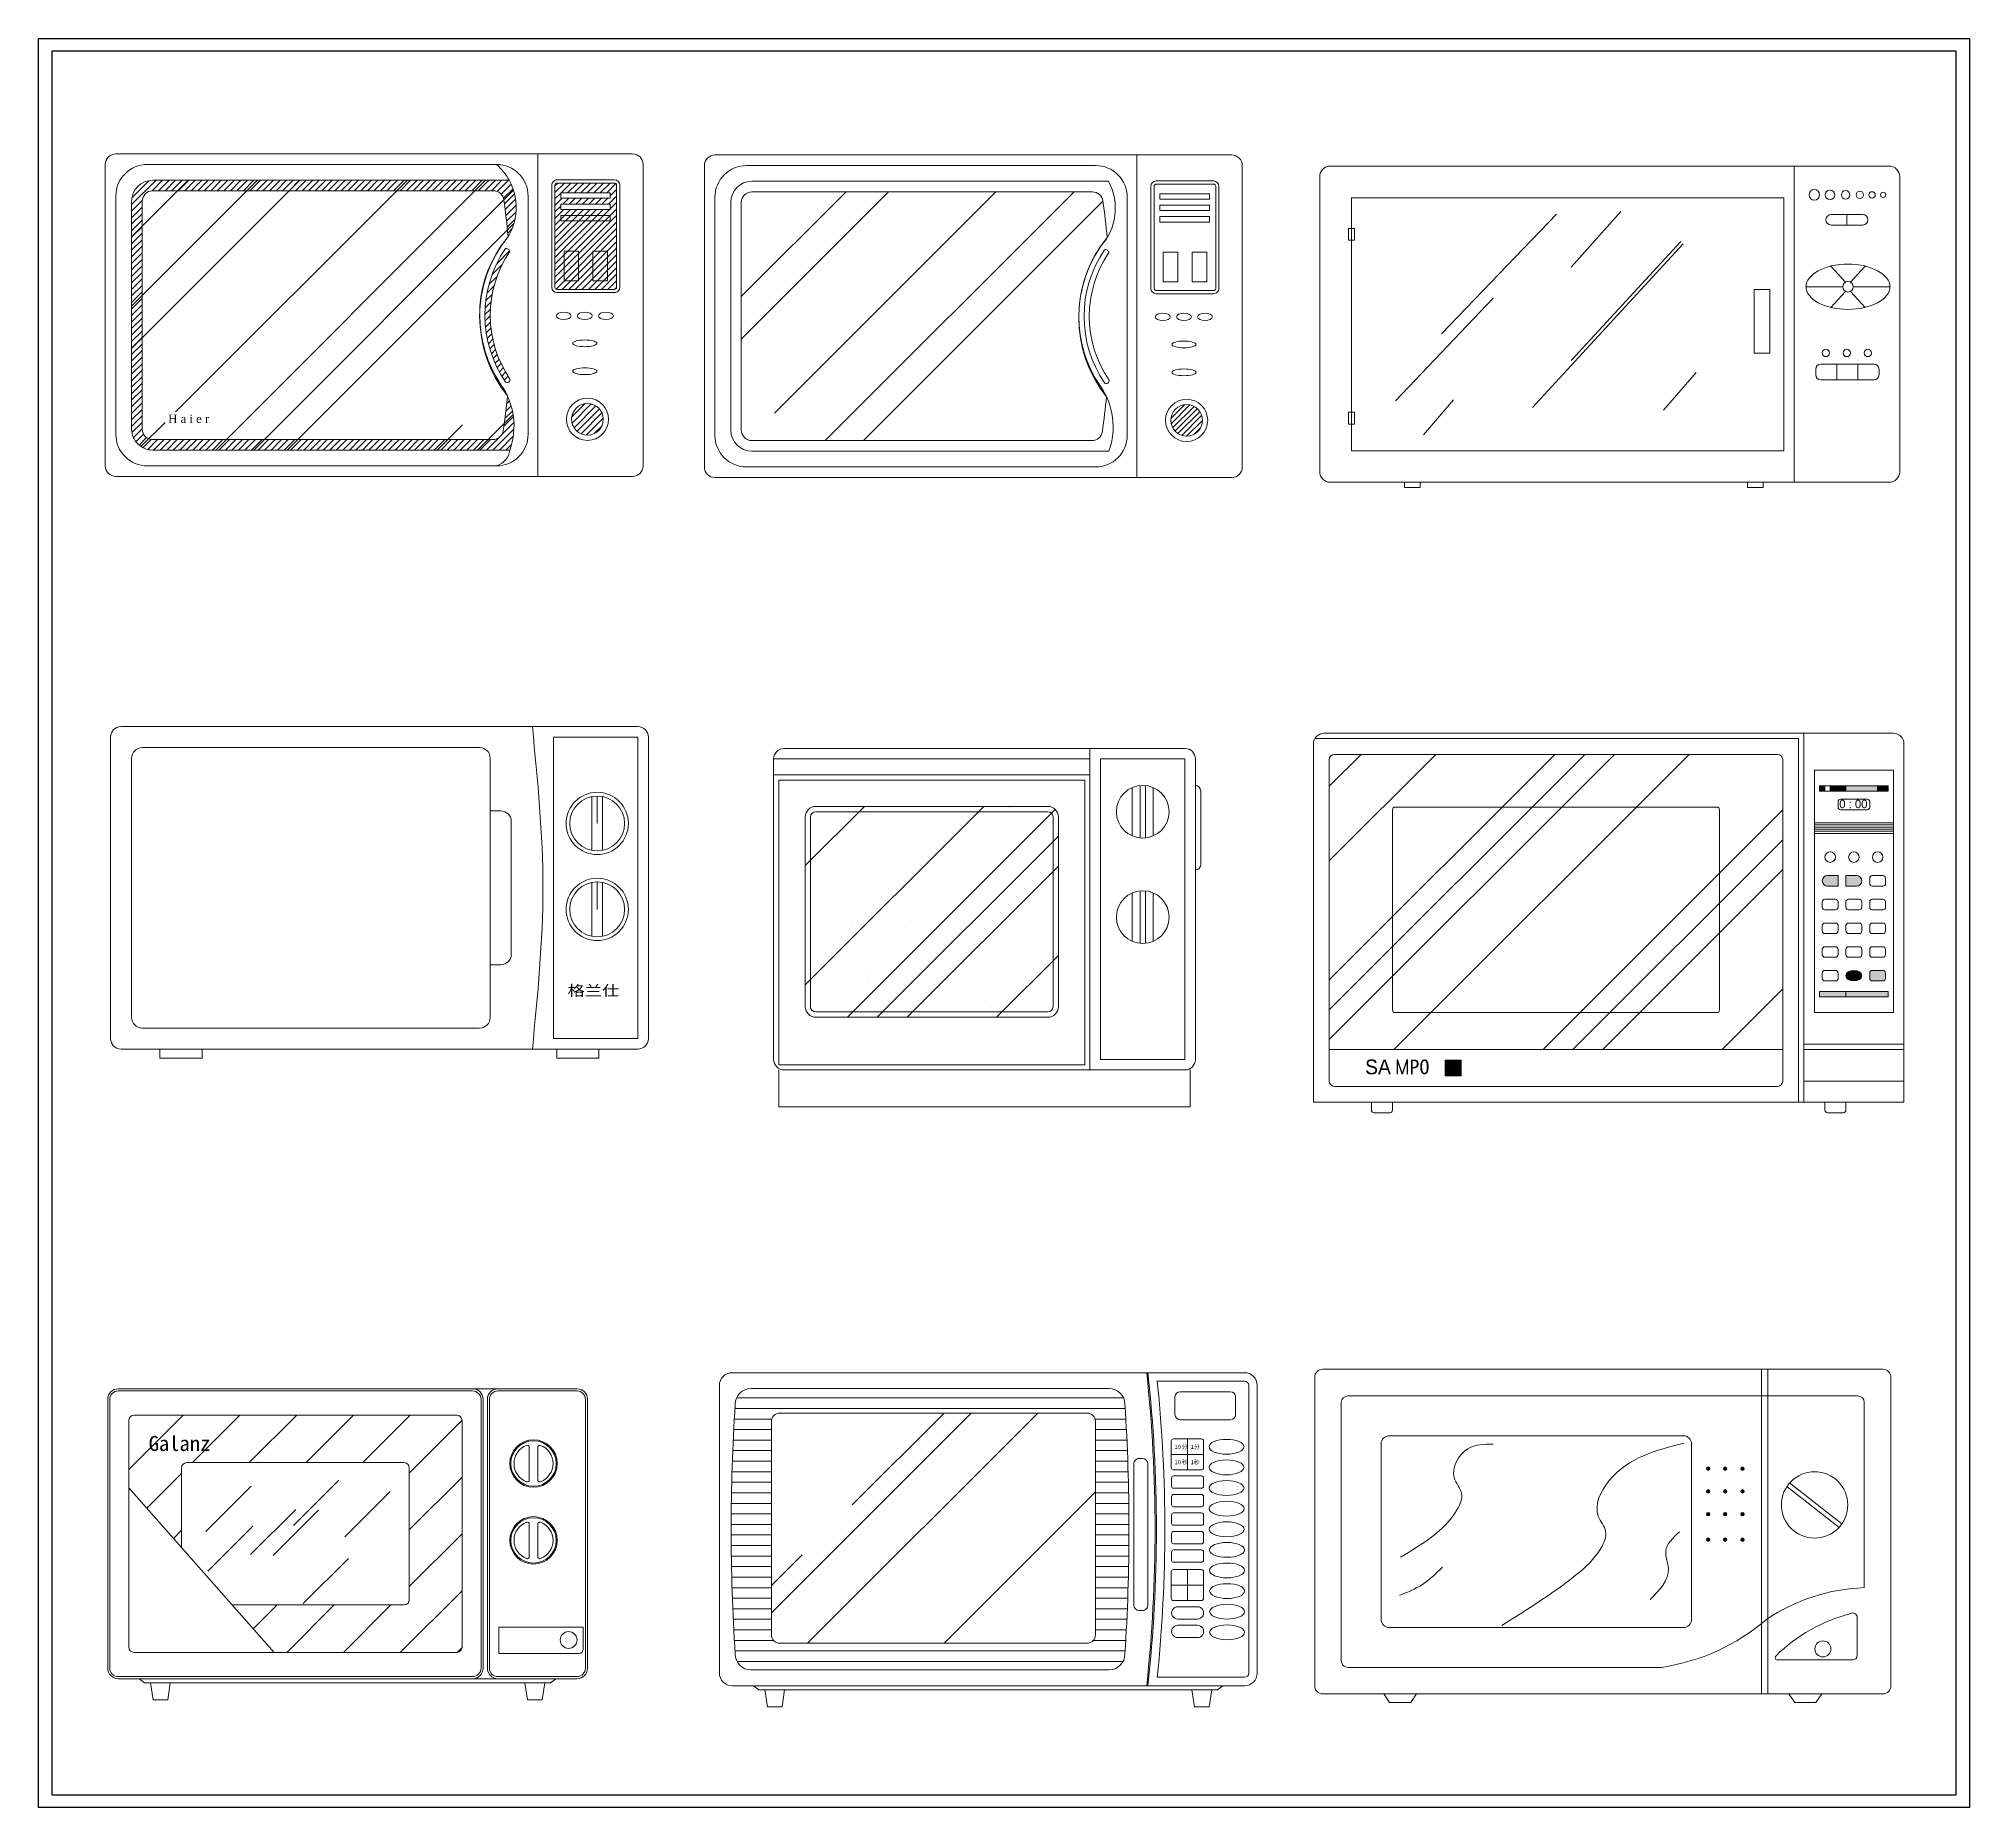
# Paper-space layout 'Projects1200x1100' of a CAD drawing. Header units: inches. Extents: x 55.011 to 55.328, y 90.128 to 90.419.
# The model-space entities are those that its viewports show. They can reach past a viewport. Long polylines and large blocks are cut down to what shows.
import ezdxf
from ezdxf.enums import TextEntityAlignment as Align

# ---------------------------------------------------------------- set-up
doc = ezdxf.new("R2010")
doc.units = ezdxf.units.IN
doc.header["$MEASUREMENT"] = 0
doc.layers.add('001_Dark_1 5', color=7, linetype='Continuous', lineweight=0)
doc.layers.add('01', color=251, linetype='Continuous', plot=False)
doc.layers.add('02', color=251, linetype='Continuous', plot=False)
doc.styles.add('\\M+5BADA\\M+5CCE5', font='')
doc.styles.add('MtXpl_', font='')
doc.styles.add('MtXpl__1', font='')
doc.styles.add('MtXpl__2', font='')
doc.styles.add('MtXpl_SimSun', font='SimSun.ttf')
doc.styles.add('MtXpl_txt_shx', font='txt.shx')
doc.styles.get("Standard").update_dxf_attribs({"font": 'arial.ttf'})
doc.styles.add('STYLE4', font='dutcheb.ttf')
doc.styles.get('\\M+5BADA\\M+5CCE5').set_extended_font_data('SimHei')
doc.styles.get('MtXpl_').set_extended_font_data('黑体')
doc.styles.get('MtXpl__1').set_extended_font_data('新細明體')
doc.styles.get('MtXpl__2').set_extended_font_data('細明體')

msp = doc.modelspace()

# ---------------------------------------------------------------- hatches: boundary and pattern name
at = {"layer": '001_Dark_1 5'}
for points in [[(22.34243513742358, 13.18106522438502), (22.34743513742551, 13.18106522438502), (22.34743513742551, 13.18606522438512), (22.34243513742358, 13.18606522438512)], [(22.35243513742653, 13.18606522438512), (22.35243513742653, 13.18106522438502), (22.36743513742594, 13.18106522438502), (22.36743513742594, 13.18606522438512)], [(22.39743513742478, 13.18106522438502), (22.39743513742478, 13.18606522438512), (22.36743513742594, 13.18606522438512), (22.36743513742594, 13.18106522438502)], [(22.40743513742591, 13.18106522438502), (22.40743513742591, 13.18606522438512), (22.39743513742478, 13.18606522438512), (22.39743513742478, 13.18106522438502)], [(22.34243513742358, 12.99106522438451), (22.34243513742358, 12.98606522438531), (22.36743513742594, 12.98606522438531), (22.36743513742594, 12.99106522438451)], [(22.36743513742594, 12.99106522438451), (22.36743513742594, 12.98606522438531), (22.40743513742591, 12.98606522438531), (22.40743513742591, 12.99106522438451)], [(21.98743513742492, 12.91106522438458), (22.00243513742707, 12.91106522438458), (22.00243513742707, 12.92606522438491), (21.98743513742492, 12.92606522438491)]]:
    msp.add_hatch(color=256, dxfattribs=at).paths.add_polyline_path(points)
h = msp.add_hatch(color=256, dxfattribs=at)
h.paths.add_polyline_path([(22.35993513742805, 13.09106522438487), (22.35993513742805, 13.10106522438509), (22.34993513742783, 13.10106522438509, 1), (22.34993513742783, 13.09106522438487)])
h.paths.add_polyline_path([(22.37743513742707, 13.09106522438487, 1), (22.37743513742707, 13.10106522438509), (22.36743513742594, 13.10106522438509), (22.36743513742594, 13.09106522438487)])
h.paths.add_polyline_path([(22.39243513742649, 13.01106522438494, 0.4142135623730951), (22.38993513742689, 13.00856522438534), (22.38993513742689, 13.00356522438523, 0.4142135623731083), (22.39243513742649, 13.00106522438472), (22.40243513742671, 13.00106522438472, 0.4142135623730951), (22.40493513742358, 13.00356522438523), (22.40493513742358, 13.00856522438534, 0.4142135623730951), (22.40243513742671, 13.01106522438494)])
h = msp.add_hatch(color=256, dxfattribs=at)
edge = h.paths.add_edge_path()
edge.add_ellipse((22.37493513742474, 13.00606522438483), major_axis=(-0.0075, 0), ratio=0.6666666666666669, start_angle=0, end_angle=360)
h = msp.add_hatch(color=256, dxfattribs=at)
h.dxf.hatch_style = 1
edge = h.paths.add_edge_path()
edge.add_arc((22.23672228669902, 12.5384004733308), 0.001675962678833384, 0, 360)
h = msp.add_hatch(color=256, dxfattribs=at)
h.dxf.hatch_style = 1
edge = h.paths.add_edge_path()
edge.add_arc((22.25288670724267, 12.5384004733308), 0.001675962678833384, 0, 360)
h = msp.add_hatch(color=256, dxfattribs=at)
h.dxf.hatch_style = 1
edge = h.paths.add_edge_path()
edge.add_arc((22.26935047061151, 12.5384004733308), 0.001675962678833384, 0, 360)
h = msp.add_hatch(color=256, dxfattribs=at)
h.dxf.hatch_style = 1
edge = h.paths.add_edge_path()
edge.add_arc((22.23672228669902, 12.51684787700226), 0.001675962678833384, 0, 360)
h = msp.add_hatch(color=256, dxfattribs=at)
h.dxf.hatch_style = 1
edge = h.paths.add_edge_path()
edge.add_arc((22.25288670724267, 12.51684787700226), 0.001675962678833384, 0, 360)
h = msp.add_hatch(color=256, dxfattribs=at)
h.dxf.hatch_style = 1
edge = h.paths.add_edge_path()
edge.add_arc((22.26935047061151, 12.51684787700226), 0.001675962678833384, 0, 360)
h = msp.add_hatch(color=256, dxfattribs=at)
h.dxf.hatch_style = 1
edge = h.paths.add_edge_path()
edge.add_arc((22.23672228669902, 12.49529527934403), 0.001675962678833384, 0, 360)
h = msp.add_hatch(color=256, dxfattribs=at)
h.dxf.hatch_style = 1
edge = h.paths.add_edge_path()
edge.add_arc((22.25288670724267, 12.49529527934403), 0.001675962678833384, 0, 360)
h = msp.add_hatch(color=256, dxfattribs=at)
h.dxf.hatch_style = 1
edge = h.paths.add_edge_path()
edge.add_arc((22.26935047061151, 12.49529527934403), 0.001675962678833384, 0, 360)
h = msp.add_hatch(color=256, dxfattribs=at)
h.dxf.hatch_style = 1
edge = h.paths.add_edge_path()
edge.add_arc((22.23672228669902, 12.47104860697829), 0.001675962678833384, 0, 360)
h = msp.add_hatch(color=256, dxfattribs=at)
h.dxf.hatch_style = 1
edge = h.paths.add_edge_path()
edge.add_arc((22.25288670724267, 12.47104860697829), 0.001675962678833384, 0, 360)
h = msp.add_hatch(color=256, dxfattribs=at)
h.dxf.hatch_style = 1
edge = h.paths.add_edge_path()
edge.add_arc((22.26935047061151, 12.47104860697829), 0.001675962678833384, 0, 360)

# ---------------------------------------------------------------- linework, layer by layer
for p, q in [((20.716821104282, 13.77571542619098), (20.716821104282, 13.48971542619092)), ((21.216821104282, 13.78571542619097), (20.72682110428222, 13.78571542619097)), ((20.75682110428197, 13.77571542619098), (21.08777588674393, 13.77571542619098)), ((21.12682110428186, 13.47971542619093), (21.12682110428186, 13.78571542619097)), ((21.22682110428222, 13.48971542619092), (21.22682110428222, 13.77571542619098)), ((21.28491685682211, 13.7746904625862), (21.28491685682211, 13.48869046258614)), ((21.78491685682211, 13.78469046258596), (21.29491685682142, 13.78469046258596)), ((21.32491685682116, 13.7746904625862), (21.65587163928403, 13.7746904625862)), ((21.69491685682196, 13.47869046258615), (21.69491685682196, 13.78469046258596)), ((21.79491685682142, 13.48869046258614), (21.79491685682142, 13.7746904625862)), ((22.40838709139852, 13.77415145842333), (21.87838709139878, 13.77415145842333)), ((22.31838709139838, 13.47415145842337), (22.31838709139838, 13.77415145842333)), ((20.74182110428165, 13.60110982286454), (20.90142670760821, 13.7607154261911)), ((20.74182110428165, 13.7071758400418), (20.79536069043095, 13.76071542619111)), ((20.74182110428165, 13.6414149093915), (20.86112162108127, 13.76071542619112)), ((20.74182110428165, 13.73755759350778), (20.76497893696498, 13.7607154261911)), ((20.74209593269614, 13.74401960625765), (20.75851692421533, 13.76044059777684)), ((20.76114311108834, 13.75069241597908), (20.77116612130036, 13.7607154261911)), ((21.09986928636071, 13.7607154261911), (20.76182110428208, 13.7607154261911)), ((21.08486275793375, 13.75071542619111), (20.76182110428208, 13.75071542619111)), ((20.76735330563575, 13.75071542619111), (20.77735330563574, 13.7607154261911)), ((20.77354048997113, 13.75071542619112), (20.78354048997112, 13.7607154261911)), ((20.77972767430652, 13.75071542619111), (20.7897276743065, 13.7607154261911)), ((20.78345210639388, 13.54091744848524), (21.00325008409978, 13.76071542619113)), ((20.7859148586419, 13.75071542619111), (20.79591485864188, 13.7607154261911)), ((20.79210204297728, 13.75071542619111), (20.80210204297726, 13.7607154261911)), ((20.79828922731266, 13.75071542619111), (20.80828922731265, 13.7607154261911)), ((20.80447641164805, 13.75071542619112), (20.81447641164803, 13.7607154261911)), ((20.81066359598342, 13.75071542619111), (20.82066359598342, 13.7607154261911)), ((20.81685078031881, 13.75071542619112), (20.8268507803188, 13.7607154261911)), ((20.8214962961243, 13.50471542619102), (21.07749629612439, 13.76071542619111)), ((20.82303796465419, 13.75071542619112), (20.83303796465418, 13.7607154261911)), ((20.82922514898957, 13.75071542619111), (20.83922514898956, 13.7607154261911)), ((20.83541233332495, 13.75071542619111), (20.84541233332494, 13.7607154261911)), ((20.84159951766033, 13.75071542619111), (20.85159951766033, 13.7607154261911)), ((20.84778670199572, 13.75071542619112), (20.85778670199571, 13.7607154261911)), ((20.8539738863311, 13.75071542619111), (20.86397388633109, 13.7607154261911)), ((20.85755874196408, 13.50471542619102), (21.10399283559127, 13.7511495198182)), ((20.86016107066649, 13.75071542619112), (20.87016107066647, 13.7607154261911)), ((20.86634825500187, 13.75071542619111), (20.87634825500185, 13.7607154261911)), ((20.87253543933725, 13.75071542619111), (20.88253543933724, 13.7607154261911)), ((20.87872262367263, 13.75071542619111), (20.88872262367262, 13.7607154261911)), ((20.88490980800801, 13.75071542619111), (20.894909808008, 13.7607154261911)), ((20.8910969923434, 13.75071542619112), (20.90109699234339, 13.7607154261911)), ((20.89728417667878, 13.75071542619111), (20.90728417667877, 13.7607154261911)), ((20.90347136101416, 13.75071542619112), (20.91347136101415, 13.7607154261911)), ((20.90965854534954, 13.75071542619111), (20.91965854534953, 13.7607154261911)), ((20.91584572968492, 13.75071542619112), (20.92584572968492, 13.7607154261911)), ((20.92203291402031, 13.75071542619111), (20.93203291402029, 13.7607154261911)), ((20.92822009835569, 13.75071542619111), (20.93822009835568, 13.7607154261911)), ((20.93440728269107, 13.75071542619112), (20.94440728269106, 13.7607154261911)), ((20.94059446702646, 13.75071542619111), (20.95059446702644, 13.7607154261911)), ((20.94678165136184, 13.75071542619112), (20.95678165136183, 13.7607154261911)), ((20.95296883569722, 13.75071542619111), (20.96296883569721, 13.7607154261911)), ((20.9591560200326, 13.75071542619112), (20.96915602003259, 13.7607154261911)), ((20.96534320436798, 13.75071542619111), (20.97534320436797, 13.7607154261911)), ((20.97153038870336, 13.75071542619111), (20.98153038870336, 13.7607154261911)), ((20.97771757303875, 13.75071542619111), (20.98771757303874, 13.7607154261911)), ((20.98390475737413, 13.75071542619111), (20.99390475737412, 13.7607154261911)), ((20.99009194170952, 13.75071542619112), (21.00009194170951, 13.7607154261911)), ((20.9962791260449, 13.75071542619111), (21.00627912604488, 13.7607154261911)), ((21.00246631038028, 13.75071542619112), (21.01246631038027, 13.7607154261911)), ((21.00865349471566, 13.75071542619111), (21.01865349471565, 13.7607154261911)), ((21.01484067905104, 13.75071542619111), (21.02484067905103, 13.7607154261911)), ((21.02102786338642, 13.75071542619111), (21.03102786338642, 13.7607154261911)), ((21.02721504772181, 13.75071542619111), (21.03721504772179, 13.7607154261911)), ((21.03340223205719, 13.75071542619112), (21.04340223205718, 13.7607154261911)), ((21.03958941639257, 13.75071542619111), (21.04958941639256, 13.7607154261911)), ((21.04577660072795, 13.75071542619112), (21.05577660072795, 13.7607154261911)), ((21.05196378506334, 13.75071542619111), (21.06196378506332, 13.7607154261911)), ((21.05815096939872, 13.75071542619111), (21.06815096939871, 13.7607154261911)), ((21.0643381537341, 13.75071542619111), (21.07433815373409, 13.7607154261911)), ((21.07052533806948, 13.75071542619111), (21.08052533806947, 13.7607154261911)), ((21.07671252240486, 13.75071542619112), (21.08671252240486, 13.7607154261911)), ((21.08289970674025, 13.75071542619111), (21.09289970674024, 13.7607154261911)), ((21.0884292679752, 13.75005780309069), (21.09908689107562, 13.7607154261911)), ((21.09213649310692, 13.74757784388703), (21.1016820306562, 13.7571233814363)), ((21.09441620290936, 13.74367036935408), (21.10346509463681, 13.75271926108154)), ((21.14023425731038, 13.75608677850796), (21.14023425731038, 13.6591038200449)), ((21.14323425731009, 13.75536531774252), (21.14595571807548, 13.75808677850791)), ((21.14323425731009, 13.74917813340714), (21.15214290241087, 13.75808677850791)), ((21.14323425731008, 13.75608677850796), (21.14323425731008, 13.6591038200449)), ((21.19966913775015, 13.76108677850807), (21.14523425730958, 13.76108677850807)), ((21.19966913775015, 13.75808677850791), (21.14523425730958, 13.75808677850791)), ((21.14907705868498, 13.74883375044664), (21.15833008674625, 13.75808677850791)), ((21.15526424302036, 13.74883375044664), (21.16451727108163, 13.75808677850791)), ((21.16145142735574, 13.74883375044664), (21.17070445541701, 13.75808677850791)), ((21.16763861169112, 13.74883375044664), (21.17689163975239, 13.75808677850791)), ((21.17382579602651, 13.74883375044665), (21.18307882408778, 13.75808677850791)), ((21.18001298036189, 13.74883375044664), (21.18926600842316, 13.75808677850791)), ((21.18620016469728, 13.74883375044665), (21.19545319275854, 13.75808677850791)), ((21.19238734903265, 13.74883375044664), (21.20106889787001, 13.75751529928399)), ((21.19568640705193, 13.74594562413053), (21.20166913775056, 13.75192835482916)), ((21.20166913775056, 13.6591038200449), (21.20166913775056, 13.75608677850796)), ((21.20466913775026, 13.6591038200449), (21.20466913775026, 13.75608677850796)), ((21.31991685682196, 13.65038994578681), (21.41921737362036, 13.74969046258611)), ((21.31991685682196, 13.61008485925931), (21.45952246014831, 13.74969046258611)), ((21.66796503890082, 13.7596904625861), (21.32991685682127, 13.7596904625861)), ((21.65295851047385, 13.74969046258611), (21.32991685682127, 13.74969046258611)), ((21.35154785893364, 13.53989248488023), (21.56134583663906, 13.74969046258611)), ((21.39959204866436, 13.51369046258601), (21.63559204866424, 13.74969046258611)), ((21.70833000984958, 13.75506181490295), (21.70833000984958, 13.65807885643989)), ((21.71133000985019, 13.75506181490295), (21.71133000985019, 13.65807885643989)), ((21.76776489029025, 13.76006181490306), (21.71333000984968, 13.76006181490306)), ((21.76776489029025, 13.7570618149029), (21.71333000984968, 13.7570618149029)), ((21.76976489028975, 13.65807885643989), (21.76976489028975, 13.75506181490295)), ((21.77276489029036, 13.65807885643989), (21.77276489029036, 13.75506181490295)), ((21.86838709139856, 13.76415145842356), (21.86838709139856, 13.48415145842336)), ((22.41838709139874, 13.48415145842336), (22.41838709139874, 13.76415145842356)), ((20.72682110428222, 13.51971542619112), (20.72682110428222, 13.745715426191)), ((20.74182110428165, 13.7313704091724), (20.75184411449401, 13.74139341938476)), ((20.74182110428164, 13.74071542619112), (20.74182110428164, 13.524715426191)), ((20.74182110428165, 13.72518322483701), (20.75182110428187, 13.73518322483723)), ((20.75182110428186, 13.74071542619112), (20.75182110428186, 13.524715426191)), ((21.09527100522245, 13.73833798733179), (21.10489964794731, 13.74796663005665)), ((21.09597375117722, 13.73285354895117), (21.10592821258857, 13.74280801036253)), ((21.09664181083583, 13.72733442427441), (21.10645976890683, 13.73715238234541)), ((21.11777588674367, 13.745715426191), (21.11777588674458, 13.51971542619112)), ((21.14323425731009, 13.74299094907175), (21.14883420303277, 13.74859089479443)), ((21.14323425731009, 13.73680376473637), (21.15012075031471, 13.74369025774099)), ((21.14323425731009, 13.73061658040099), (21.14883420303277, 13.73621652612367)), ((21.14323425731009, 13.67493192138255), (21.20166913775056, 13.73336680182302)), ((21.14323425731009, 13.72442939606561), (21.15169377127369, 13.73288891002921)), ((21.14323425731009, 13.71824221173022), (21.15788095560908, 13.73288891002921)), ((21.14323425731009, 13.71205502739484), (21.16406813994445, 13.73288891002921)), ((21.14323425731009, 13.70586784305946), (21.17025532427984, 13.73288891002921)), ((21.14323425731009, 13.69968065872408), (21.17644250861522, 13.73288891002921)), ((21.14323425731009, 13.6934934743887), (21.1826296929506, 13.73288891002921)), ((21.14323425731009, 13.68730629005331), (21.18881687728599, 13.73288891002921)), ((21.14323425731009, 13.68111910571793), (21.19500406162136, 13.73288891002921)), ((21.1506500796442, 13.73803240273509), (21.15630793465009, 13.74369025774099)), ((21.15683726397958, 13.7380324027351), (21.16249511898547, 13.74369025774099)), ((21.16302444831496, 13.73803240273509), (21.16868230332086, 13.74369025774099)), ((21.16921163265034, 13.73803240273509), (21.17486948765623, 13.74369025774099)), ((21.17539881698573, 13.7380324027351), (21.18105667199162, 13.74369025774099)), ((21.1815860013211, 13.73803240273509), (21.187243856327, 13.74369025774099)), ((21.18777318565649, 13.73803240273509), (21.19343104066238, 13.74369025774099)), ((21.19396036999187, 13.73803240273509), (21.20166913775056, 13.74574117049378)), ((21.19568640705193, 13.73357125545977), (21.20166913775056, 13.7395539861584)), ((21.29491685682142, 13.51869046258611), (21.29491685682142, 13.744690462586)), ((21.30991685682174, 13.73969046258612), (21.30991685682174, 13.523690462586)), ((21.31991685682196, 13.73969046258612), (21.31991685682196, 13.523690462586)), ((21.43565449450425, 13.51369046258601), (21.66288347579147, 13.740919443873)), ((21.68587163928377, 13.744690462586), (21.68587163928377, 13.51869046258611)), ((21.89838709139831, 13.74415145842335), (21.89838709139831, 13.50415145842334)), ((22.30838709139816, 13.74415145842335), (21.89838709139831, 13.74415145842335)), ((22.30838709139816, 13.50415145842334), (22.30838709139816, 13.74415145842335)), ((20.74182110428165, 13.71899604050163), (20.75182110428187, 13.72899604050185)), ((20.74182110428165, 13.71280885616625), (20.75182110428187, 13.72280885616647)), ((20.74182110428165, 13.70662167183087), (20.75182110428187, 13.71662167183108)), ((20.88937854711816, 13.50471542619102), (21.10419211692999, 13.71952899600285)), ((21.09727460824665, 13.72178003734984), (21.10633807844514, 13.73084350754833)), ((21.09787154597873, 13.71618979074654), (21.10525348426517, 13.72357172903298)), ((21.09843200402126, 13.71056306445369), (21.10238159547949, 13.71451265591192)), ((21.14323425731009, 13.66874473704717), (21.20166913775056, 13.72717961748764)), ((21.14323425731009, 13.66255755271179), (21.20166913775056, 13.72099243315225)), ((21.14423514561278, 13.65737125667909), (21.20166913775056, 13.71480524881687)), ((21.89563121027213, 13.71502914569368), (21.90123250285096, 13.71502914569368)), ((21.89563121027213, 13.70383706718639), (21.89563121027213, 13.71502914569368)), ((21.90123250285096, 13.71502914569368), (21.90123250285096, 13.70383706718639)), ((22.09287006567074, 13.72854525912198), (21.98399954395818, 13.61490728181065)), ((22.15380500254859, 13.7309804014455), (22.10668199167257, 13.67821986258372)), ((22.34829806583848, 13.72318803386538), (22.34829806583848, 13.72318803386538)), ((22.38329806583833, 13.72818803386526), (22.35329806583859, 13.72818803386526)), ((22.35329806583859, 13.71818803386527), (22.38329806583833, 13.71818803386527)), ((22.36829806583891, 13.72818803386526), (22.36829806583891, 13.71818803386527)), ((22.38829806583844, 13.72318803386538), (22.38829806583844, 13.72318803386538)), ((20.74182110428165, 13.70043448749548), (20.75182110428186, 13.7104344874957)), ((20.74182110428165, 13.6942473031601), (20.75182110428187, 13.70424730316032)), ((20.74182110428165, 13.68806011882472), (20.75182110428187, 13.69806011882493)), ((21.09086372802152, 13.69680760411856), (21.09148428530794, 13.69742816140499)), ((21.15015489331401, 13.65710382004493), (21.20166913775056, 13.70861806448149)), ((21.15634207764939, 13.65710382004494), (21.20166913775056, 13.70243088014611)), ((21.16252926198477, 13.65710382004493), (21.20166913775056, 13.69624369581073)), ((21.90123250285096, 13.70383706718639), (21.89563121027213, 13.70383706718639)), ((22.21288348200078, 13.70053765355323), (22.07012100338424, 13.54510101012892)), ((22.21067759286079, 13.70257089065235), (22.10668199167257, 13.58974451768081)), ((20.74182110428165, 13.68187293448934), (20.75182110428187, 13.69187293448956)), ((20.74182110428165, 13.67568575015396), (20.75182110428187, 13.68568575015417)), ((20.74182110428165, 13.66949856581857), (20.75182110428187, 13.67949856581879)), ((21.08304231082108, 13.68279900258274), (21.08355170667197, 13.68330839843363)), ((21.08350131213869, 13.67088363522958), (21.09296223540275, 13.68034455849365)), ((21.08799169770599, 13.68156120513228), (21.10019026055395, 13.69375976798023)), ((21.16564785419477, 13.69352593184903), (21.15180317198637, 13.69352593184903)), ((21.15180317198637, 13.69352593184903), (21.15180317198637, 13.66531910312273)), ((21.16564785419477, 13.66531910312273), (21.16564785419477, 13.69352593184903)), ((21.16871644632016, 13.65710382004494), (21.20166913775056, 13.69005651147534)), ((21.17490363065554, 13.65710382004494), (21.20166913775056, 13.68386932713996)), ((21.17925554086587, 13.66531910312273), (21.17925554086587, 13.69352593184903)), ((21.17925554086587, 13.69352593184903), (21.19310022307427, 13.69352593184903)), ((21.18109081499092, 13.65710382004494), (21.20166913775057, 13.67768214280458)), ((21.19310022307427, 13.69352593184903), (21.19310022307427, 13.66531910312273)), ((21.73374360673397, 13.69250096824403), (21.71989892452557, 13.69250096824403)), ((21.71989892452557, 13.69250096824403), (21.71989892452557, 13.66429413951773)), ((21.73374360673397, 13.66429413951773), (21.73374360673397, 13.69250096824403)), ((21.74735129340597, 13.66429413951773), (21.74735129340597, 13.69250096824403)), ((21.74735129340597, 13.69250096824403), (21.76119597561437, 13.69250096824403)), ((21.76119597561437, 13.69250096824403), (21.76119597561437, 13.66429413951773)), ((22.36681192541191, 13.66398109086817), (22.35307290960854, 13.67922097784976)), ((22.37181192541202, 13.66398109086817), (22.38555094121629, 13.67922097784976)), ((20.74182110428164, 13.66331138148319), (20.75182110428187, 13.6733113814834)), ((20.74182110428165, 13.65712419714781), (20.75182110428186, 13.66712419714802)), ((20.74182110428164, 13.65093701281242), (20.75182110428186, 13.66093701281264)), ((21.07586022145101, 13.66324254454191), (21.07618156022633, 13.66356388331723)), ((21.0786785912766, 13.67224809870288), (21.0790885358055, 13.67265804323178)), ((21.07882260164205, 13.65383055606219), (21.08547288904382, 13.66048084346395)), ((21.08066650742696, 13.66186164618247), (21.08832591212011, 13.66952105087563)), ((21.15180317198637, 13.66531910312273), (21.16564785419477, 13.66531910312273)), ((21.19310022307427, 13.66531910312273), (21.17925554086587, 13.66531910312273)), ((21.18727799932631, 13.65710382004494), (21.20166913775056, 13.6714949584692)), ((21.19346518366169, 13.65710382004494), (21.20166913775056, 13.66530777413382)), ((21.19965236799707, 13.65710382004494), (21.20166913775056, 13.65912058979843)), ((21.71989892452557, 13.66429413951773), (21.73374360673397, 13.66429413951773)), ((21.76119597561437, 13.66429413951773), (21.74735129340597, 13.66429413951773)), ((22.36431192541231, 13.65965096384929), (22.32954858210569, 13.65965096384929)), ((22.37431192541253, 13.65965096384929), (22.40907526871915, 13.65965096384929)), ((20.74182110428165, 13.64474982847704), (20.75182110428187, 13.65474982847726)), ((20.74182110428165, 13.63856264414166), (20.75182110428187, 13.64856264414188)), ((20.74182110428165, 13.63237545980628), (20.75182110428187, 13.64237545980649)), ((21.07210887231588, 13.64092964240062), (21.07220012732804, 13.64102089741279)), ((21.07279475878057, 13.64780271320071), (21.07295857170136, 13.64796652612149)), ((21.07399228670802, 13.65518742546353), (21.07423231928383, 13.65542745803935)), ((21.07703650732755, 13.63967009307692), (21.08254707661383, 13.6451806623632)), ((21.07766838223439, 13.64648915231914), (21.08365493361821, 13.65247570370297)), ((21.14523425730958, 13.65710382004495), (21.19966913775015, 13.65710382004495)), ((21.14523425730958, 13.65410382004502), (21.19966913775015, 13.65410382004502)), ((21.71333000984968, 13.65607885643994), (21.76776489029025, 13.65607885643994)), ((21.71333000984968, 13.65307885644001), (21.76776489029025, 13.65307885644001)), ((22.0327475719444, 13.64899868159018), (21.9401264364963, 13.55159463517675)), ((22.36681192541191, 13.65532083683019), (22.35307290960854, 13.64008094984883)), ((22.37181192541202, 13.65532083683019), (22.38555094121629, 13.64008094984883)), ((20.74182110428165, 13.62618827547089), (20.75182110428187, 13.63618827547112)), ((20.74182110428164, 13.62000109113551), (20.75182110428186, 13.63000109113573)), ((20.74182110428165, 13.61381390680013), (20.75182110428187, 13.62381390680035)), ((21.07183418528187, 13.63446777103123), (21.07185556819138, 13.63448915394075)), ((21.071855845579, 13.62830224699299), (21.07190235525851, 13.62834875667249)), ((21.07215144871218, 13.62241066579078), (21.07226440704015, 13.62252362411875)), ((21.07682246707529, 13.63326886848927), (21.08197269180305, 13.63841909321703)), ((21.07695579387612, 13.62721501095472), (21.08182297145958, 13.63208218853818)), ((21.0773863354696, 13.62145836821282), (21.08202524715245, 13.62609727989567)), ((20.74182110428164, 13.60762672246475), (20.75182110428186, 13.61762672246497)), ((20.74182110428165, 13.60143953812937), (20.75182110428187, 13.61143953812959)), ((20.74182110428165, 13.59525235379398), (20.75182110428187, 13.6052523537942)), ((21.07270547715483, 13.61677750989805), (21.07288386299724, 13.61695589574046)), ((21.07348959921781, 13.61137444762565), (21.07373273733354, 13.61161758574139)), ((21.07448154914617, 13.60617921321863), (21.07478905654527, 13.60648672061772)), ((21.07807694400476, 13.6159617924126), (21.08252817167049, 13.62041302007833)), ((21.07899925442989, 13.61069691850235), (21.08329393302254, 13.61499159709499)), ((21.08013109136158, 13.60564157109865), (21.08429380392551, 13.60980428366259)), ((21.0814547966242, 13.60077809202589), (21.08550542978296, 13.60482872518466)), ((20.74182110428164, 13.5890651694586), (20.75182110428187, 13.59906516945882)), ((20.74182110428165, 13.58287798512322), (20.75182110428187, 13.59287798512344)), ((20.74182110428164, 13.57669080078784), (20.75182110428186, 13.58669080078806)), ((21.07566350206271, 13.60117398179979), (21.07603525013212, 13.6015457298692)), ((21.07702097747667, 13.59634427287836), (21.07745706522044, 13.59678036062213)), ((21.07854207559546, 13.59167818666177), (21.07904281101465, 13.59217892208096)), ((21.08021693118422, 13.58716585791515), (21.08078281885209, 13.58773174558301)), ((21.08295610727178, 13.5960922183381), (21.08691109091849, 13.6000472019848)), ((21.08462337824707, 13.591572304978), (21.08849654326366, 13.59544546999459)), ((21.08644702931531, 13.58720877171085), (21.09025021916455, 13.5910119615601)), ((21.08841914288054, 13.5829937009407), (21.09216266149378, 13.58673721955395)), ((22.39377239194555, 13.5863168247974), (22.34377239194536, 13.5863168247974)), ((22.35877239194569, 13.5863168247974), (22.35877239194569, 13.5713168247973)), ((22.37877239194613, 13.5863168247974), (22.37877239194613, 13.5713168247973)), ((20.74182110428165, 13.57050361645245), (20.75182110428187, 13.58050361645267)), ((20.74182110428164, 13.56431643211707), (20.75182110428186, 13.57431643211729)), ((20.74182110428165, 13.55812924778169), (20.75182110428187, 13.56812924778191)), ((21.0820373142736, 13.58279905666915), (21.08266904781972, 13.58343079021527)), ((21.0839963328111, 13.57857089087127), (21.08469479146543, 13.5792693495256)), ((21.08608820787241, 13.57447558159719), (21.08685445652332, 13.57524183024811)), ((21.08830810170888, 13.57050829109828), (21.08914339414956, 13.57134358353896)), ((21.09053316632217, 13.57892054004695), (21.09422611419124, 13.58261348791602)), ((21.09065198510045, 13.56666499015447), (21.09155777030798, 13.56757077536199)), ((21.09278368867529, 13.57498387806469), (21.09643422092643, 13.57863441031582)), ((21.0951662715131, 13.57117927656712), (21.09878180060266, 13.57479480565667)), ((21.0993463474575, 13.56917216817613), (21.10026392244369, 13.57008974316233)), ((22.22530209282131, 13.57838073970783), (22.19442833740258, 13.54266593366646)), ((22.33877239194526, 13.58131682479752), (22.33877239194526, 13.57631682479741)), ((22.34377239194536, 13.5713168247973), (22.39377239194555, 13.5713168247973)), ((22.39877239194566, 13.57631682479741), (22.39877239194566, 13.58131682479752)), ((20.74182110428165, 13.5519420634463), (20.75182110428187, 13.56194206344653)), ((20.74182110428164, 13.54575487911092), (20.75182110428187, 13.55575487911115)), ((20.74182110428165, 13.53956769477554), (20.75182110428187, 13.54956769477576)), ((21.09311653456315, 13.56294235528178), (21.09402135303881, 13.56384717375744)), ((21.0956990527154, 13.55933768909865), (21.0962890921449, 13.55992772852815)), ((21.09739625103995, 13.54866051875244), (21.10013108405542, 13.55139535176791)), ((21.09811839689716, 13.55556984894503), (21.09833106355105, 13.55578251559892)), ((21.15923092790243, 13.53624898359034), (21.17175291314618, 13.54877096883407)), ((21.15949697354596, 13.53032784489848), (21.17767405183803, 13.54850492319055)), ((21.99537414050455, 13.5524063712382), (21.96693784534845, 13.51912664165929)), ((20.74182110428164, 13.53338051044016), (20.75182110428187, 13.54338051044038)), ((20.74182110428165, 13.52719332610478), (20.75182110428187, 13.537193326105)), ((20.74211490108715, 13.52129993857489), (20.75182110428186, 13.53100614176961)), ((20.75065641753884, 13.50812175963019), (20.77344106262471, 13.53090640471607)), ((21.06969077632005, 13.50471542619102), (21.10351648306563, 13.53854113293659)), ((21.09261653155587, 13.51913206192683), (21.10431872997881, 13.53083426034977)), ((21.09480407312742, 13.52750678783376), (21.10381302066105, 13.53651573536739)), ((21.09574151703588, 13.5346314160776), (21.10290854305359, 13.54179844209532)), ((21.09660474139535, 13.54168182477245), (21.10166703904082, 13.54674412241793)), ((21.16134167606879, 13.52598536308592), (21.18201653365059, 13.54666022066772)), ((21.16419050920043, 13.52264701188218), (21.18535488485433, 13.54381138753608)), ((21.16796869658864, 13.52023801493501), (21.18776388180149, 13.54003320014786)), ((21.17290995250589, 13.51899208651688), (21.18900981021963, 13.53509194423062)), ((21.72727212013254, 13.53483974441053), (21.74023294126107, 13.54780056553906)), ((21.72748820640674, 13.52975252982583), (21.74532015584577, 13.54758447926486)), ((21.72891034047264, 13.52587136303283), (21.74920132263878, 13.54616234519897)), ((21.73111008261388, 13.52276780431518), (21.75230488135643, 13.54396260305772)), ((21.73398530681593, 13.52033972765832), (21.75473295801328, 13.54108737885567)), ((21.73758395189886, 13.51863507188235), (21.75643761378926, 13.53748873377275)), ((21.74217567658005, 13.51792349570464), (21.75714918996696, 13.53289700909155)), ((21.89563121027213, 13.54061963432122), (21.90123250285096, 13.54061963432122)), ((21.89563121027213, 13.5294275558137), (21.89563121027213, 13.54061963432122)), ((21.90123250285096, 13.54061963432122), (21.90123250285096, 13.5294275558137)), ((20.74356026359395, 13.51655811674631), (20.75182110428187, 13.52481895743423)), ((20.74585701933576, 13.51266768815274), (20.75306840680311, 13.51987907562009)), ((20.74886004030147, 13.50948352478307), (20.75597720896456, 13.51660069344615)), ((20.75255509878811, 13.50699139893433), (20.76038306416962, 13.51481936431583)), ((20.75704496836417, 13.505294084175), (20.76646631038017, 13.514715426191)), ((20.76182110428208, 13.51471542619101), (21.08432038525216, 13.51471542619101)), ((20.76265349471556, 13.50471542619101), (20.77265349471555, 13.51471542619101)), ((20.76884067905094, 13.50471542619101), (20.77884067905093, 13.514715426191)), ((20.77502786338632, 13.50471542619101), (20.78502786338631, 13.514715426191)), ((20.78121504772171, 13.50471542619101), (20.7912150477217, 13.51471542619101)), ((20.78740223205709, 13.50471542619102), (20.79740223205707, 13.514715426191)), ((20.79358941639247, 13.50471542619101), (20.80358941639247, 13.51471542619101)), ((20.79977660072786, 13.50471542619102), (20.80977660072784, 13.514715426191)), ((20.80596378506323, 13.50471542619102), (20.81596378506322, 13.514715426191)), ((20.81215096939862, 13.50471542619101), (20.82215096939861, 13.514715426191)), ((20.818338153734, 13.50471542619101), (20.82833815373398, 13.514715426191)), ((20.82452533806938, 13.50471542619101), (20.83452533806938, 13.51471542619101)), ((20.83071252240476, 13.50471542619101), (20.84071252240475, 13.514715426191)), ((20.83689970674015, 13.50471542619101), (20.84689970674014, 13.51471542619101)), ((20.84308689107553, 13.50471542619102), (20.85308689107552, 13.51471542619101)), ((20.84927407541091, 13.50471542619102), (20.8592740754109, 13.514715426191)), ((20.8554612597463, 13.50471542619102), (20.86546125974629, 13.51471542619101)), ((20.86164844408167, 13.50471542619101), (20.87164844408166, 13.514715426191)), ((20.86783562841706, 13.50471542619101), (20.87783562841705, 13.51471542619101)), ((20.87402281275244, 13.50471542619101), (20.88402281275242, 13.514715426191)), ((20.88020999708782, 13.50471542619102), (20.89020999708781, 13.514715426191)), ((20.88639718142321, 13.50471542619102), (20.8963971814232, 13.51471542619101)), ((20.89258436575859, 13.50471542619102), (20.90258436575857, 13.514715426191)), ((20.89877155009397, 13.50471542619102), (20.90877155009397, 13.51471542619101)), ((20.90495873442935, 13.50471542619101), (20.91495873442934, 13.514715426191)), ((20.91114591876473, 13.50471542619101), (20.92114591876473, 13.51471542619101)), ((20.91733310310011, 13.50471542619101), (20.92733310310011, 13.51471542619101)), ((20.9235202874355, 13.50471542619102), (20.93352028743548, 13.514715426191)), ((20.92970747177088, 13.50471542619101), (20.93970747177087, 13.51471542619101)), ((20.93589465610626, 13.50471542619102), (20.94589465610625, 13.514715426191)), ((20.94208184044165, 13.50471542619102), (20.95208184044164, 13.51471542619101)), ((20.94826902477703, 13.50471542619102), (20.95826902477701, 13.514715426191)), ((20.95445620911241, 13.50471542619102), (20.96445620911241, 13.51471542619101)), ((20.96064339344779, 13.50471542619101), (20.97064339344778, 13.51471542619101)), ((20.96683057778317, 13.50471542619102), (20.97683057778316, 13.514715426191)), ((20.97301776211856, 13.50471542619101), (20.98301776211855, 13.51471542619101)), ((20.97920494645394, 13.50471542619102), (20.98920494645393, 13.514715426191)), ((20.98539213078932, 13.50471542619101), (20.99539213078932, 13.51471542619101)), ((20.9915793151247, 13.50471542619102), (21.00157931512469, 13.514715426191)), ((20.99776649946009, 13.50471542619102), (21.00776649946008, 13.514715426191)), ((21.00395368379547, 13.50471542619101), (21.01395368379546, 13.51471542619101)), ((21.01014086813085, 13.50471542619101), (21.02014086813084, 13.514715426191)), ((21.01632805246623, 13.50471542619101), (21.02632805246623, 13.51471542619101)), ((21.02251523680162, 13.50471542619102), (21.0325152368016, 13.514715426191)), ((21.028702421137, 13.50471542619101), (21.038702421137, 13.51471542619101)), ((21.03150701013666, 13.50471542619102), (21.05541115136355, 13.52861956741791)), ((21.03488960547238, 13.50471542619102), (21.04488960547237, 13.51471542619101)), ((21.04107678980776, 13.50471542619101), (21.05107678980775, 13.51471542619101)), ((21.04726397414314, 13.50471542619101), (21.05726397414314, 13.51471542619101)), ((21.05345115847852, 13.50471542619101), (21.06345115847851, 13.514715426191)), ((21.0596383428139, 13.50471542619101), (21.06963834281391, 13.51471542619101)), ((21.06582552714929, 13.50471542619101), (21.07582552714928, 13.514715426191)), ((21.07201271148467, 13.50471542619101), (21.08201271148467, 13.51471542619101)), ((21.07819989582006, 13.50471542619102), (21.08990374951621, 13.51641927988717)), ((21.08438708015544, 13.50471542619101), (21.104331237822, 13.52465958385757)), ((21.09057426449082, 13.50471542619101), (21.10369379933071, 13.5178349610309)), ((21.18051797571563, 13.52041292539123), (21.18758897134528, 13.52748392102088)), ((21.32991685682127, 13.51369046258601), (21.65241613779226, 13.51369046258601)), ((21.74928498979477, 13.51972950806046), (21.75534317761113, 13.52578769587683)), ((21.90123250285096, 13.5294275558137), (21.89563121027213, 13.5294275558137)), ((20.76182110428208, 13.50471542619102), (21.10045520850535, 13.50471542619102)), ((21.0967614488262, 13.50471542619101), (21.10210919017831, 13.51006316754312)), ((21.32991685682127, 13.50369046258601), (21.66855096104545, 13.50369046258601)), ((21.89838709139831, 13.50415145842334), (22.30838709139816, 13.50415145842334)), ((20.72682110428222, 13.47971542619093), (21.216821104282, 13.47971542619093)), ((21.08777588674393, 13.48971542619092), (20.75682110428197, 13.48971542619092)), ((21.29491685682142, 13.47869046258615), (21.78491685682211, 13.47869046258615)), ((21.65587163928403, 13.48869046258614), (21.32491685682116, 13.48869046258614)), ((21.87838709139878, 13.47415145842337), (22.40838709139852, 13.47415145842337)), ((21.96379044747054, 13.47415145842337), (21.94879044747022, 13.47415145842337)), ((21.94879044747022, 13.47415145842337), (21.94879044747022, 13.46915145842349)), ((21.94879044747022, 13.46915145842349), (21.96379044747054, 13.46915145842349)), ((21.96379044747054, 13.46915145842349), (21.96379044747054, 13.47415145842337)), ((20.73178918311287, 13.24244008601119), (21.22178918311265, 13.24244008601119)), ((20.72178918311265, 13.2324400860112), (20.72178918311265, 12.94644008601114)), ((20.75178918311239, 13.22244008601121), (21.07178918311301, 13.22244008601121)), ((21.14178918311272, 13.2324400860112), (21.22178918311265, 13.2324400860112)), ((21.14178918311272, 13.2324400860112), (21.14178918311272, 12.94644008601137)), ((21.22178918311265, 13.2324400860112), (21.22178918311265, 12.94644008601137)), ((21.23178918311287, 13.2324400860112), (21.23178918311287, 12.94644008601137)), ((21.36055217302719, 13.22166255087468), (21.74055217302912, 13.22166255087468)), ((21.65055217302715, 13.22166255087468), (21.65055217302715, 12.91666255087438)), ((21.86243513742492, 12.88606522438494), (21.86243513742492, 13.22606522438509)), ((22.32243513742496, 13.2310652243852), (21.8637748833883, 13.2310652243852)), ((21.87243513742514, 13.23606522438531), (22.41243513742783, 13.23606522438531)), ((22.32243513742496, 12.88606522438494), (22.32243513742496, 13.2310652243852)), ((22.32743513742689, 13.23606522438531), (22.32743513742689, 12.88606522438494)), ((22.42243513742805, 13.22606522438509), (22.42243513742805, 12.88606522438494)), ((20.74178918311308, 13.21244008601122), (20.74178918311308, 12.96644008601135)), ((21.08178918311323, 13.21244008601122), (21.08178918311323, 12.96644008601135)), ((21.35055217302697, 13.21166255087446), (21.35055217302697, 12.9266625508746)), ((21.35055217302697, 13.21166255087446), (21.65055217302715, 13.21166255087446)), ((21.66055217302737, 13.21166255087446), (21.74055217302912, 13.21166255087446)), ((21.66055217302737, 13.21166255087446), (21.74055217302912, 13.21166255087446)), ((21.66055217302737, 13.21166255087446), (21.66055217302737, 12.9266625508746)), ((21.74055217302912, 13.21166255087446), (21.74055217302912, 12.9266625508746)), ((21.75055217302661, 13.21166255087446), (21.75055217302661, 12.9266625508746)), ((21.87743513742707, 12.94544321046414), (22.14805715134689, 13.21606522438487)), ((21.87743513742707, 12.97372748171092), (22.11977288009921, 13.21606522438487)), ((21.87743513742707, 13.11514883794843), (21.97835152386078, 13.21606522438487)), ((21.87743513742707, 13.18585951606764), (21.9076408457443, 13.21606522438487)), ((21.87743513742707, 13.0020117529586), (22.09148860885152, 13.21606522438487)), ((21.87743513742707, 13.21106522438476), (21.87743513742707, 12.90606522438538)), ((22.30243513742725, 13.21606522438487), (21.88243513742536, 13.21606522438487)), ((21.93876782946727, 12.93606522438512), (22.2187678294661, 13.21606522438487)), ((22.30743513742554, 12.90606522438538), (22.30743513742554, 13.21106522438476)), ((21.35055217302697, 13.19666255087413), (21.65055217302715, 13.19666255087413)), ((21.3555521730289, 13.19166255087493), (21.3555521730289, 12.92166255087449)), ((21.3555521730289, 13.19166255087493), (21.64555217302795, 13.19166255087493)), ((21.64555217302795, 13.19166255087493), (21.64555217302795, 12.92166255087449)), ((21.69055217302621, 13.1845754293492), (21.69055217302621, 13.13874967239935)), ((21.69805217302773, 13.18666255087482), (21.69805217302773, 13.13666255087464)), ((21.70305217302602, 13.18666255087482), (21.70305217302602, 13.13666255087464)), ((21.71055217302755, 13.1845754293492), (21.71055217302755, 13.13874967239935)), ((21.75055217302661, 13.18653723680217), (21.75055217302661, 13.18653723680217)), ((22.34743513742551, 13.18606522438512), (22.34743513742551, 13.18106522438502)), ((22.35243513742653, 13.18606522438512), (22.35243513742653, 13.18106522438502)), ((22.36743513742594, 13.18606522438512), (22.36743513742594, 13.18106522438502)), ((22.39743513742478, 13.18606522438512), (22.39743513742478, 13.18106522438502)), ((21.17827897552552, 13.17606728096832), (21.17827897552552, 13.12498142836541)), ((21.18327897552562, 13.17655205306762), (21.18327897552562, 13.15052435466675)), ((21.18827897552573, 13.17606728096832), (21.18827897552573, 13.12498142836541)), ((21.5498414949091, 13.16666255087438), (21.38055217302581, 12.99737322899291)), ((21.43670440991836, 13.16666255087438), (21.38055217302581, 13.11051031398274)), ((21.39055217302602, 13.16666255087438), (21.61055217302719, 13.16666255087438)), ((21.57376896810675, 13.16555284381996), (21.57376896810675, 13.16555284381996)), ((21.75555217302581, 13.18153723680206), (21.75555217302581, 13.11140209389777)), ((22.24493513742554, 13.16606522438469), (21.93993513742707, 13.16606522438469)), ((21.08178918311323, 13.16244008601127), (21.09178918311254, 13.16244008601127)), ((21.10178918311276, 13.15244008601127), (21.10178918311276, 13.0264400860113)), ((21.38055217302581, 13.15666255087417), (21.38055217302581, 12.97666255087479)), ((21.38555217302773, 13.15666255087417), (21.38555217302773, 12.97666255087479)), ((21.39055217302602, 13.16166255087428), (21.61055217302719, 13.16166255087428)), ((21.61762324083911, 13.16373361868609), (21.42055217302759, 12.96666255087457)), ((21.43795017121182, 13.15933222539438), (21.43795017121182, 13.15933222539438)), ((21.61555217302912, 13.15666255087417), (21.61555217302912, 12.97666255087479)), ((21.62055217302832, 13.15666255087417), (21.62055217302832, 12.97666255087479)), ((21.93743513742474, 13.16356522438509), (21.93743513742474, 12.97356522438458)), ((22.08018918570205, 12.93606522438512), (22.30743513742554, 13.1633111761077)), ((22.24743513742514, 12.97356522438458), (22.24743513742514, 13.16356522438509)), ((22.33743513742438, 13.15106522438527), (22.41243513742783, 13.15106522438527)), ((22.33743513742438, 13.14906522438486), (22.41243513742783, 13.14906522438486)), ((22.33743513742438, 13.14706522438536), (22.41243513742783, 13.14706522438536)), ((21.62055217302832, 13.1383782796267), (21.44883644427527, 12.96666255087457)), ((22.10847345694974, 12.93606522438512), (22.30743513742554, 13.13502690486002)), ((22.33743513742438, 13.14506522438496), (22.41243513742783, 13.14506522438496)), ((22.33743513742438, 13.14306522438455), (22.41243513742783, 13.14306522438455)), ((22.33743513742438, 13.14106522438505), (22.41243513742783, 13.14106522438505)), ((21.39464399820673, 13.12529750803972), (21.39464399820673, 13.12529750803972)), ((21.40868913147296, 13.11242751458464), (21.40868913147296, 13.11242751458464)), ((21.62055217302832, 13.11009400837992), (21.47712071552023, 12.96666255087457)), ((21.49491663041008, 13.11992574489252), (21.49491663041008, 13.11992574489252)), ((21.17827897552552, 13.09452378508565), (21.17827897552552, 13.04343793248274)), ((21.18327897552562, 13.09500855718495), (21.18327897552562, 13.06898085878408)), ((21.18827897552573, 13.09452378508565), (21.18827897552573, 13.04343793248274)), ((21.54552125680109, 13.09136720970936), (21.54552125680109, 13.09136720970936)), ((21.75055217302661, 13.10640209389766), (21.75055217302661, 13.10640209389766)), ((22.13675772819742, 12.93606522438512), (22.30743513742554, 13.10674263361324)), ((21.59104809745853, 13.07882777945713), (21.59104809745853, 13.07882777945713)), ((21.69055217302621, 13.08457542934975), (21.69055217302621, 13.0387496723999)), ((21.69805217302773, 13.08666255087446), (21.69805217302773, 13.03678786494692)), ((21.70305217302602, 13.08666255087446), (21.70305217302602, 13.03678786494692)), ((21.71055217302755, 13.08457542934975), (21.71055217302755, 13.0387496723999)), ((21.42559776188219, 13.05704582955183), (21.42559776188219, 13.05704582955183)), ((21.48754720260028, 13.06520162814651), (21.48754720260028, 13.06520162814651)), ((21.38593501020294, 13.05182412923207), (21.38593501020294, 13.05182412923207)), ((21.47498216048958, 13.05168114547667), (21.47498216048958, 13.05168114547667)), ((21.40864502553935, 13.02328034862229), (21.40864502553935, 13.02328034862229)), ((21.62055217302832, 13.02524119463687), (21.56197352926328, 12.96666255087457)), ((21.08178918311323, 13.01644008601131), (21.09178918311254, 13.01644008601131)), ((21.44077823962482, 13.00280923354428), (21.44077823962482, 13.00280923354428)), ((21.44275026509977, 13.01250825419557), (21.44275026509977, 13.01250825419557)), ((21.55082588012724, 12.98218318081925), (21.55082588012724, 12.98218318081925)), ((22.24989481318816, 12.93606522438512), (22.30743513742554, 12.99360554862341)), ((22.36743513742594, 12.99106522438451), (22.36743513742594, 12.98606522438531)), ((21.38183106390899, 12.97239156740004), (21.38183106390899, 12.97239156740004)), ((21.39055217302602, 12.97166255087468), (21.61055217302719, 12.97166255087468)), ((21.39055217302602, 12.96666255087457), (21.61055217302719, 12.96666255087457)), ((21.39576505439893, 12.97156068184832), (21.39576505439893, 12.97156068184832)), ((21.93993513742707, 12.97106522438498), (22.24493513742554, 12.97106522438498)), ((20.75178918311239, 12.95644008601136), (21.07178918311301, 12.95644008601136)), ((21.14178918311272, 12.94644008601137), (21.22178918311265, 12.94644008601137)), ((20.73178918311287, 12.93644008601138), (21.22178918311265, 12.93644008601138)), ((20.76866481514962, 12.93644008601138), (20.76866481514962, 12.92787214025731)), ((20.76866481514962, 12.92787214025731), (20.80866481514958, 12.92787214025731)), ((20.80866481514958, 12.93644008601138), (20.80866481514958, 12.92787214025731)), ((21.14491355107593, 12.93644008601138), (21.14491355107593, 12.92787214025731)), ((21.14491355107593, 12.92787214025731), (21.18491355107589, 12.92787214025731)), ((21.18491355107589, 12.93644008601138), (21.18491355107589, 12.92787214025731)), ((21.66055217302737, 12.9266625508746), (21.74055217302912, 12.9266625508746)), ((21.87743513742707, 12.93606522438512), (22.30743513742554, 12.93606522438512)), ((22.00243513742707, 12.92606522438491), (21.98743513742492, 12.92606522438491)), ((21.98743513742492, 12.92606522438491), (21.98743513742492, 12.91106522438458)), ((22.00243513742707, 12.91106522438458), (22.00243513742707, 12.92606522438491)), ((21.3555521730289, 12.92166255087449), (21.64555217302795, 12.92166255087449)), ((21.3555521730289, 12.91666255087438), (21.3555521730289, 12.88166255087453)), ((21.36055217302719, 12.91666255087438), (21.74055217302912, 12.91666255087438)), ((21.74555217302832, 12.91666255087438), (21.74555217302832, 12.88166255087453)), ((21.98743513742492, 12.91106522438458), (22.00243513742707, 12.91106522438458)), ((21.88243513742536, 12.90106522438527), (22.30243513742725, 12.90106522438527)), ((22.32743513742689, 12.90606522438538), (22.42243513742805, 12.90606522438538)), ((21.3555521730289, 12.88166255087453), (21.74555217302832, 12.88166255087453)), ((22.42243513742805, 12.88606522438494), (21.86243513742492, 12.88606522438494)), ((21.93743513742474, 12.88606522438494), (21.91743513742612, 12.88606522438494)), ((21.91743513742612, 12.88606522438494), (21.91743513742612, 12.87856522438523)), ((21.91993513742572, 12.87606522438472), (21.93493513742514, 12.87606522438472)), ((21.93743513742474, 12.87856522438523), (21.93743513742474, 12.88606522438494)), ((21.29912523305784, 12.61747460671285), (21.29912523305784, 12.34447460671294)), ((21.79712523305743, 12.62947460671302), (21.31112523305755, 12.62947460671302)), ((21.79712523305743, 12.62147460671299), (21.71438335129942, 12.62147460671299)), ((21.80112523305733, 12.34447460671294), (21.80112523305733, 12.61747460671285)), ((21.80912523305805, 12.34447460671294), (21.80912523305805, 12.61747460671285)), ((21.86363398537769, 12.62501869378281), (21.86363398537769, 12.33238824299344)), ((22.40235037061329, 12.63268512756469), (21.87130041915979, 12.63268512756469)), ((22.28716680439474, 12.63268512756469), (22.28716680439474, 12.32472180921179)), ((22.29346680439475, 12.63268512756469), (22.29346680439475, 12.32472180921179)), ((22.4100168043954, 12.33238824299367), (22.4100168043954, 12.62501869378281)), ((20.71909123396226, 12.60414430703094), (20.71909123396226, 12.34914430703106)), ((20.72109123396267, 12.60414430703094), (20.72109123396267, 12.34914430703106)), ((21.06509123396181, 12.61414430703116), (20.72909123396248, 12.61414430703116)), ((21.06509123396181, 12.61214430703098), (20.72909123396248, 12.61214430703098)), ((21.06509123396181, 12.61414430703116), (21.10246385973396, 12.61414430703116)), ((21.07309123396253, 12.34914430703106), (21.07309123396253, 12.60414430703094)), ((21.07509123396294, 12.34914430703106), (21.07509123396294, 12.60414430703094)), ((21.07909123396284, 12.34914430703106), (21.07909123396284, 12.60414430703094)), ((21.08109123396234, 12.34914430703106), (21.08109123396234, 12.60414430703094)), ((21.08909123396306, 12.61414430703116), (21.16409123396288, 12.61414430703116)), ((21.08909123396306, 12.61214430703098), (21.16409123396288, 12.61214430703098)), ((21.17209123396269, 12.34914430703106), (21.17209123396269, 12.60414430703094)), ((21.17409123396219, 12.34914430703106), (21.17409123396219, 12.60414430703094)), ((21.31539541497612, 12.60551547547795), (21.68244849489848, 12.60551547547795)), ((21.66871867681702, 12.61447460671292), (21.32912523305758, 12.61447460671292)), ((21.73114429735078, 12.60641639834302), (21.73114429735078, 12.58982912368328)), ((21.78360725663633, 12.61141639834313), (21.73614429735089, 12.61141639834313)), ((21.78860725663644, 12.58982912368328), (21.78860725663644, 12.60641639834302)), ((21.88883398537773, 12.60109589682367), (21.88883398537773, 12.35631103995281)), ((22.3784275736537, 12.60748512756465), (21.89522321611848, 12.60748512756465)), ((22.38481680439445, 12.42552180921172), (22.38481680439445, 12.60109589682367)), ((20.7390912339627, 12.53769871150639), (20.79053682948715, 12.58914430703107)), ((20.7390912339627, 12.58414430703096), (20.7390912339627, 12.36914430703104)), ((21.05009123396239, 12.58914430703107), (20.7440912339619, 12.58914430703107)), ((20.79941836621337, 12.544144307031), (20.84441836621345, 12.58914430703107)), ((20.85329990294058, 12.544144307031), (20.89829990293974, 12.58914430703107)), ((20.90718143966596, 12.544144307031), (20.95218143966603, 12.58914430703107)), ((20.96106297639317, 12.544144307031), (21.00606297639324, 12.58914430703107)), ((21.00509123396232, 12.53429102787431), (21.05508914177999, 12.58428893569153)), ((21.0550912339625, 12.36914430703104), (21.0550912339625, 12.58414430703096)), ((21.31328199249425, 12.58551547547795), (21.34888524645969, 12.58551547547795)), ((21.31387530763659, 12.59551547547795), (21.68396859411007, 12.59551547547795)), ((21.34853919767038, 12.4017223687988), (21.53800485276792, 12.59118802389634)), ((21.34853919767038, 12.38080227572477), (21.34853919767038, 12.58318802389631)), ((21.35653919767019, 12.59118802389634), (21.64773978047496, 12.59118802389634)), ((21.38284010768871, 12.37280227572473), (21.60122585586032, 12.59118802389635)), ((21.42509950455533, 12.50414581331225), (21.51214171513943, 12.59118802389635)), ((21.65539373168546, 12.58551547547795), (21.68456188996574, 12.58551547547795)), ((21.65573978047478, 12.58318802389631), (21.65573978047478, 12.38080227572477)), ((21.73614429735089, 12.5848291236834), (21.78360725663633, 12.5848291236834)), ((21.31225830194703, 12.56551547547794), (21.34853919767038, 12.56551547547794)), ((21.31274300644698, 12.57551547547795), (21.34853919767038, 12.57551547547795)), ((21.65573978047478, 12.57551547547795), (21.68510085850312, 12.57551547547795)), ((21.65573978047478, 12.56551547547794), (21.68558554726536, 12.56551547547794)), ((21.72765226468191, 12.5393178495337), (21.72765226468191, 12.56469080532265)), ((21.72965226468141, 12.5666908053226), (21.75629955131016, 12.5666908053226)), ((21.74297590799624, 12.5666908053226), (21.74297590799624, 12.53731784953374)), ((21.75829955131057, 12.56469080532265), (21.75829955131057, 12.5393178495337)), ((21.92663398537779, 12.56191755156107), (21.92663398537779, 12.39548938521518)), ((22.21324922839112, 12.56968512756459), (21.93440156138176, 12.56968512756459)), ((22.22101680439509, 12.39548938521518), (22.22101680439509, 12.56191755156107)), ((21.00009123396312, 12.544144307031), (20.79409123396208, 12.544144307031)), ((21.11889535801156, 12.55865592230607), (21.11889535801156, 12.5279150700082)), ((21.12689535801137, 12.55865592230607), (21.12689535801137, 12.5279150700082)), ((21.31145157155881, 12.54551547547795), (21.34853919767038, 12.54551547547795)), ((21.31182783628256, 12.55551547547795), (21.34853919767038, 12.55551547547795)), ((21.65573978047478, 12.55551547547795), (21.68601599896009, 12.55551547547795)), ((21.65573978047478, 12.54551547547795), (21.68639225147841, 12.54551547547795)), ((21.69216498228552, 12.40885996672609), (21.69216498228552, 12.54301473783125)), ((21.69716498228563, 12.54801473783113), (21.70035240163024, 12.54801473783113)), ((21.70535240163035, 12.54301473783102), (21.70535240163035, 12.40885996672609)), ((21.72765226468191, 12.55200432742817), (21.75829955131057, 12.55200432742817)), ((20.75620909159652, 12.50093503241437), (20.78909123396288, 12.53381717478005)), ((20.78909123396288, 12.53914430703112), (20.78909123396288, 12.46363959317313)), ((20.89530530400525, 12.48464742420578), (20.93825055514417, 12.52759267534538)), ((21.00509123396232, 12.41414430703112), (21.00509123396232, 12.53914430703112)), ((21.00509123396232, 12.48040949114802), (21.0550912339625, 12.53040949114774)), ((21.31086151734139, 12.52551547547795), (21.34853919767038, 12.52551547547795)), ((21.31112947468131, 12.53551547547794), (21.34853919767038, 12.53551547547794)), ((21.65573978047478, 12.53551547547794), (21.68671433791151, 12.53551547547794)), ((21.65573978047478, 12.52551547547795), (21.68698228656537, 12.52551547547795)), ((21.72788940907894, 12.52176499465686), (21.72788940907894, 12.52951611903035)), ((21.75629955131016, 12.53731784953374), (21.72965226468141, 12.53731784953374)), ((21.72988940907935, 12.53151611903031), (21.75621902287575, 12.53151611903031)), ((21.75821902287616, 12.52951611903035), (21.75821902287616, 12.52176499465686)), ((22.36361785660874, 12.48608504186956), (22.31399973103025, 12.52490567573938)), ((20.7390912339627, 12.52035037379455), (20.87681290262235, 12.36414430703116)), ((20.81207024399855, 12.47884481187447), (20.85501549513747, 12.5217900630143)), ((20.94408499398951, 12.47381590703043), (20.98703024512933, 12.51676115817003)), ((21.31048793189555, 12.50551547547796), (21.34853919767038, 12.50551547547796)), ((21.31064767600363, 12.51551547547795), (21.34853919767038, 12.51551547547795)), ((21.51215579583202, 12.37280227572473), (21.65573978047476, 12.51638626036747)), ((21.65573978047478, 12.51551547547795), (21.68719612097308, 12.51551547547795)), ((21.65573978047478, 12.50551547547796), (21.68735585990531, 12.50551547547796)), ((21.72788940907894, 12.50421213978002), (21.72788940907894, 12.51196326415351)), ((21.75621902287575, 12.5197649946569), (21.72988940907935, 12.5197649946569)), ((21.72988940907935, 12.51396326415347), (21.75621902287575, 12.51396326415347)), ((21.75821902287616, 12.51196326415351), (21.75821902287616, 12.50421213978002)), ((22.36095787980075, 12.48268522455221), (22.31133975422226, 12.52150585842225)), ((20.85457384257397, 12.45687977359325), (20.89751909371289, 12.49982502473285)), ((20.8759483240331, 12.45602132065887), (20.91889357517293, 12.49896657179847)), ((21.31038227099938, 12.49551547547795), (21.34853919767038, 12.49551547547795)), ((21.65573978047478, 12.49551547547795), (21.68746151737847, 12.49551547547795)), ((21.72788940907894, 12.48665928490318), (21.72788940907894, 12.49441040927668)), ((21.75621902287575, 12.50221213978006), (21.72988940907935, 12.50221213978006)), ((21.72988940907935, 12.49641040927663), (21.75621902287575, 12.49641040927663)), ((21.75821902287616, 12.49441040927668), (21.75821902287616, 12.48665928490318)), ((20.78145562077252, 12.47230002486362), (20.78909123396288, 12.47993563805353)), ((20.81392822544085, 12.44101410052821), (20.85687347658067, 12.48395935166781)), ((21.00509123396232, 12.42652795442149), (21.0550912339625, 12.47652795442145)), ((21.11889535801156, 12.48575685587839), (21.11889535801156, 12.45501600358029)), ((21.12689535801137, 12.48575685587839), (21.12689535801137, 12.45501600358029)), ((21.31033068404589, 12.48551547547795), (21.34853919767038, 12.48551547547795)), ((21.3103331665103, 12.47551547547796), (21.34853919767038, 12.47551547547796)), ((21.65573978047478, 12.48551547547795), (21.68751310266089, 12.48551547547795)), ((21.65573978047478, 12.47551547547796), (21.68751062027688, 12.47551547547796)), ((21.72788940907894, 12.46910643002634), (21.72788940907894, 12.47685755439984)), ((21.75621902287575, 12.48465928490322), (21.72988940907935, 12.48465928490322)), ((21.72988940907935, 12.47885755439979), (21.75621902287575, 12.47885755439979)), ((21.75821902287616, 12.47685755439984), (21.75821902287616, 12.46910643002634)), ((20.90459670769478, 12.41037430840897), (20.9475419588337, 12.45331955954857)), ((21.31038971861037, 12.46551547547795), (21.34853919767038, 12.46551547547795)), ((21.31050034530638, 12.45551547547795), (21.34853919767038, 12.45551547547795)), ((21.34853919767037, 12.42758550642728), (21.37768375223608, 12.456730060993)), ((21.65573978047478, 12.46551547547795), (21.68745407000874, 12.46551547547795)), ((21.65573978047478, 12.45551547547795), (21.68734344689665, 12.45551547547795)), ((21.72788940907894, 12.4515535751495), (21.72788940907894, 12.459304699523)), ((21.75621902287575, 12.46710643002638), (21.72988940907935, 12.46710643002638)), ((21.72988940907935, 12.46130469952295), (21.75621902287575, 12.46130469952295)), ((21.75821902287616, 12.459304699523), (21.75821902287616, 12.4515535751495)), ((21.31066505630343, 12.44551547547795), (21.34853919767038, 12.44551547547795)), ((21.3108838660556, 12.43551547547795), (21.34853919767038, 12.43551547547795)), ((21.65573978047478, 12.44551547547795), (21.68717874123647, 12.44551547547795)), ((21.65573978047478, 12.43551547547795), (21.68695993857551, 12.43551547547795)), ((21.72765226468191, 12.41524814239728), (21.72765226468191, 12.44062109818623)), ((21.72965226468141, 12.44262109818619), (21.75629955131016, 12.44262109818619)), ((21.75621902287575, 12.44955357514954), (21.72988940907935, 12.44955357514954)), ((21.74297590799624, 12.44262109818619), (21.74297590799624, 12.41324814239733)), ((21.75829955131057, 12.44062109818623), (21.75829955131057, 12.41524814239728)), ((20.99658912329896, 12.36414430703116), (21.0550912339625, 12.42264641769516)), ((21.31115679377235, 12.42551547547794), (21.34853919767038, 12.42551547547794)), ((21.31148386342696, 12.41551547547795), (21.34853919767038, 12.41551547547795)), ((21.65573978047478, 12.42551547547794), (21.68668701970618, 12.42551547547794)), ((21.65573978047478, 12.41551547547795), (21.68635996065755, 12.41551547547795)), ((21.72765226468191, 12.42793462029176), (21.75829955131057, 12.42793462029176)), ((21.75629955131016, 12.41324814239733), (21.72965226468141, 12.41324814239733)), ((20.83713790652227, 12.40914430703101), (21.00009123396312, 12.40914430703101)), ((20.85719520829961, 12.38639500221161), (20.87994451311924, 12.40914430703101)), ((20.88882604984546, 12.36414430703116), (20.93382604984554, 12.40914430703101)), ((20.94270758657176, 12.36414430703116), (20.98770758657183, 12.40914430703101)), ((21.311865103767, 12.40551547547795), (21.34853919767038, 12.40551547547795)), ((21.3123005483271, 12.39551547547796), (21.34853919767038, 12.39551547547796)), ((21.65573978047478, 12.40551547547795), (21.68597873268482, 12.40551547547795)), ((21.65573978047478, 12.39551547547796), (21.68554330225663, 12.39551547547796)), ((21.70035240163024, 12.40385996672621), (21.69716498228563, 12.40385996672621)), ((21.733848605408, 12.40744641430519), (21.75242709483091, 12.40744641430519)), ((21.75242713434754, 12.39569528993179), (21.733848605408, 12.39569528993179)), ((22.37804706083379, 12.36109283655839), (22.37804706083379, 12.39732273266333)), ((21.31279023544363, 12.38551547547795), (21.34853919767038, 12.38551547547795)), ((21.65573978047478, 12.38551547547795), (21.68505363104039, 12.38551547547795)), ((21.733848605408, 12.38989356183988), (21.75242709483091, 12.38989356183988)), ((21.75242713434754, 12.37814243746624), (21.733848605408, 12.37814243746624)), ((21.93440156138176, 12.38772180921189), (22.21324922839112, 12.38772180921189)), ((20.7440912339619, 12.36414430703116), (21.05009123396239, 12.36414430703116)), ((21.05048629150524, 12.3641599385116), (21.05507560248161, 12.36874924948797)), ((21.31333420827164, 12.37551547547795), (21.35053505383873, 12.37551547547795)), ((21.31393251480401, 12.36551547547796), (21.68391138880291, 12.36551547547796)), ((21.64773978047496, 12.37280227572473), (21.35653919767019, 12.37280227572473)), ((21.65374392430643, 12.37551547547795), (21.6845096758852, 12.37551547547795)), ((22.30027686361181, 12.35955816371831), (22.30027686361181, 12.35861095117054)), ((20.72909123396248, 12.34114430703102), (21.06509123396181, 12.34114430703102)), ((21.08909123396306, 12.34114430703102), (21.16409123396288, 12.34114430703102)), ((21.31583725004879, 12.35551547547795), (21.68200665982587, 12.35551547547795)), ((21.32912523305758, 12.34747460671287), (21.66871867681702, 12.34747460671287)), ((21.71438335129942, 12.34047460671281), (21.79712523305743, 12.34047460671281)), ((21.89522321611848, 12.34992180921183), (22.19275305002456, 12.34992180921183)), ((22.30195889536235, 12.35692891942001), (22.37388314369518, 12.35692891942001)), ((20.72909123396248, 12.33914430703107), (21.06509123396181, 12.33914430703107)), ((20.75409123396211, 12.33514430703116), (20.74909123396291, 12.33914430703107)), ((20.75409123396211, 12.33514430703116), (20.78409123396277, 12.33514430703116)), ((20.75969123396253, 12.33514430703116), (20.76209123396193, 12.31914430703109)), ((20.77849123396236, 12.33514430703116), (20.77609123396205, 12.31914430703109)), ((20.78409123396277, 12.33514430703116), (21.10909123396259, 12.33514430703116)), ((21.06509123396181, 12.33914430703107), (21.08909123396306, 12.33914430703107)), ((21.08909123396306, 12.33914430703107), (21.16409123396288, 12.33914430703107)), ((21.10909123396259, 12.33514430703116), (21.13909123396233, 12.33514430703116)), ((21.11469123396209, 12.33514430703116), (21.1170912339624, 12.31914430703109)), ((21.13349123396192, 12.33514430703116), (21.13109123396252, 12.31914430703109)), ((21.14409123396244, 12.33914430703107), (21.13909123396233, 12.33514430703116)), ((21.31112523305755, 12.332474606713), (21.79712523305743, 12.332474606713)), ((21.33162523305809, 12.332474606713), (21.7766252330578, 12.332474606713)), ((21.3366252330582, 12.32847460671287), (21.33162523305809, 12.332474606713)), ((21.3366252330582, 12.32847460671287), (21.36662523305795, 12.32847460671287)), ((21.3422252330577, 12.32847460671287), (21.34462523305801, 12.31247460671302)), ((21.36102523305753, 12.32847460671287), (21.35862523305813, 12.31247460671302)), ((21.36662523305795, 12.32847460671287), (21.74162523305795, 12.32847460671287)), ((21.74162523305795, 12.32847460671287), (21.77162523305769, 12.32847460671287)), ((21.74722523305836, 12.32847460671287), (21.74962523305776, 12.31247460671302)), ((21.76602523305819, 12.32847460671287), (21.76362523305788, 12.31247460671302)), ((21.7766252330578, 12.332474606713), (21.77162523305769, 12.32847460671287)), ((21.87130041915979, 12.32472180921179), (22.40235037061329, 12.32472180921179)), ((21.92925920084535, 12.32472180921179), (21.93468472495378, 12.31664743754965)), ((21.96026859790008, 12.32472180921179), (21.95484307379165, 12.31664743754965)), ((22.313382191873, 12.32472180921179), (22.31880771598144, 12.31664743754965)), ((22.34439158892683, 12.32472180921179), (22.3389660648193, 12.31664743754965)), ((20.76209123396193, 12.31914430703109), (20.77609123396205, 12.31914430703109)), ((21.1170912339624, 12.31914430703109), (21.13109123396252, 12.31914430703109)), ((21.34462523305801, 12.31247460671302), (21.35862523305813, 12.31247460671302)), ((21.74962523305776, 12.31247460671302), (21.76362523305788, 12.31247460671302)), ((21.93468472495378, 12.31664743754965), (21.95484307379165, 12.31664743754965)), ((22.3389660648193, 12.31664743754965), (22.31880771598144, 12.31664743754965))]:
    msp.add_line(p, q, dxfattribs=at)
for points in [[(21.14883420303276, 13.74369025774099), (21.19568640705192, 13.74369025774099), (21.19568640705192, 13.74883375044664), (21.14883420303276, 13.74883375044664)], [(21.14883420303276, 13.73288891002921), (21.19568640705192, 13.73288891002921), (21.19568640705192, 13.73803240273509), (21.14883420303276, 13.73803240273509)], [(21.71692995557287, 13.74266529413598), (21.76378215959112, 13.74266529413598), (21.76378215959112, 13.74780878684187), (21.71692995557287, 13.74780878684187)], [(21.71692995557287, 13.73186394642421), (21.76378215959112, 13.73186394642421), (21.76378215959112, 13.73700743913009), (21.71692995557287, 13.73700743913009)], [(21.14883420303276, 13.72208756231743), (21.19568640705192, 13.72208756231743), (21.19568640705192, 13.72723105502332), (21.14883420303276, 13.72723105502332)], [(21.71692995557287, 13.72106259871243), (21.76378215959112, 13.72106259871243), (21.76378215959112, 13.72620609141831), (21.71692995557287, 13.72620609141831)], [(22.28025443430515, 13.65720350553051), (22.29519130171893, 13.65720350553051), (22.29519130171893, 13.59657989513602), (22.28025443430515, 13.59657989513602)], [(22.2739529311023, 13.46915145842349), (22.28895293110263, 13.46915145842349), (22.28895293110263, 13.47415145842337), (22.2739529311023, 13.47415145842337)], [(22.33743513742438, 12.97106522438498), (22.41243513742783, 12.97106522438498), (22.41243513742783, 13.20106522438454), (22.33743513742438, 13.20106522438454)], [(22.34243513742358, 13.18606522438512), (22.40743513742591, 13.18606522438512), (22.40743513742591, 13.18106522438502), (22.34243513742358, 13.18106522438502)], [(22.34243513742358, 12.98606522438531), (22.40743513742591, 12.98606522438531), (22.40743513742591, 12.99106522438451), (22.34243513742358, 12.99106522438451)], [(22.32743513742689, 12.94106522438523), (22.42243513742805, 12.94106522438523), (22.42243513742805, 12.93606522438512), (22.32743513742689, 12.93606522438512)]]:
    msp.add_lwpolyline(points, close=True, dxfattribs=at)
for points in [[(22.36243513742492, 13.16356522438509), (22.38743513742729, 13.16356522438509, 0.414213562373095), (22.38993513742689, 13.16606522438469), (22.38993513742689, 13.1710652243848, 0.414213562373095), (22.38743513742729, 13.17356522438531), (22.36243513742492, 13.17356522438531, 0.414213562373095), (22.35993513742805, 13.1710652243848), (22.35993513742805, 13.16606522438469, 0.414213562373089)], [(22.39243513742649, 13.09106522438487), (22.40243513742671, 13.09106522438487, 0.414213562373095), (22.40493513742358, 13.09356522438538), (22.40493513742358, 13.09856522438458, 0.414213562373095), (22.40243513742671, 13.10106522438509), (22.39243513742649, 13.10106522438509, 0.414213562373095), (22.38993513742689, 13.09856522438458), (22.38993513742689, 13.09356522438538, 0.4142135623731083)], [(22.34743513742551, 13.06856522438483), (22.35743513742572, 13.06856522438483, 0.414213562373095), (22.35993513742805, 13.07106522438534), (22.35993513742805, 13.07606522438454, 0.414213562373095), (22.35743513742572, 13.07856522438505), (22.34743513742551, 13.07856522438505, 0.414213562373095), (22.34493513742591, 13.07606522438454), (22.34493513742591, 13.07106522438534, 0.4142135623731083)], [(22.36993513742554, 13.06856522438483), (22.37993513742667, 13.06856522438483, 0.414213562373095), (22.38243513742536, 13.07106522438534), (22.38243513742536, 13.07606522438454, 0.414213562373095), (22.37993513742667, 13.07856522438505), (22.36993513742554, 13.07856522438505, 0.414213562373095), (22.36743513742594, 13.07606522438454), (22.36743513742594, 13.07106522438534, 0.4142135623731083)], [(22.39243513742649, 13.06856522438483), (22.40243513742671, 13.06856522438483, 0.414213562373095), (22.40493513742358, 13.07106522438534), (22.40493513742358, 13.07606522438454, 0.414213562373095), (22.40243513742671, 13.07856522438505), (22.39243513742649, 13.07856522438505, 0.414213562373095), (22.38993513742689, 13.07606522438454), (22.38993513742689, 13.07106522438534, 0.4142135623731083)], [(22.34743513742551, 13.0460652243848), (22.35743513742572, 13.0460652243848, 0.414213562373095), (22.35993513742805, 13.04856522438531), (22.35993513742805, 13.05356522438451, 0.4142135623730818), (22.35743513742572, 13.05606522438502), (22.34743513742551, 13.05606522438502, 0.414213562373095), (22.34493513742591, 13.05356522438451), (22.34493513742591, 13.04856522438531, 0.414213562373095)], [(22.36993513742554, 13.0460652243848), (22.37993513742667, 13.0460652243848, 0.414213562373095), (22.38243513742536, 13.04856522438531), (22.38243513742536, 13.05356522438451, 0.414213562373095), (22.37993513742667, 13.05606522438502), (22.36993513742554, 13.05606522438502, 0.414213562373095), (22.36743513742594, 13.05356522438451), (22.36743513742594, 13.04856522438531, 0.4142135623731083)], [(22.39243513742649, 13.0460652243848), (22.40243513742671, 13.0460652243848, 0.414213562373095), (22.40493513742358, 13.04856522438531), (22.40493513742358, 13.05356522438451, 0.4142135623730818), (22.40243513742671, 13.05606522438502), (22.39243513742649, 13.05606522438502, 0.414213562373095), (22.38993513742689, 13.05356522438451), (22.38993513742689, 13.04856522438531, 0.414213562373095)], [(22.34743513742551, 13.02356522438476), (22.35743513742572, 13.02356522438476, 0.4142135623731083), (22.35993513742805, 13.02606522438527), (22.35993513742805, 13.03106522438538, 0.414213562373095), (22.35743513742572, 13.03356522438498), (22.34743513742551, 13.03356522438498, 0.414213562373095), (22.34493513742591, 13.03106522438538), (22.34493513742591, 13.02606522438527, 0.414213562373095)], [(22.36993513742554, 13.02356522438476), (22.37993513742667, 13.02356522438476, 0.414213562373095), (22.38243513742536, 13.02606522438527), (22.38243513742536, 13.03106522438538, 0.414213562373095), (22.37993513742667, 13.03356522438498), (22.36993513742554, 13.03356522438498, 0.4142135623730818), (22.36743513742594, 13.03106522438538), (22.36743513742594, 13.02606522438527, 0.414213562373095)], [(22.39243513742649, 13.02356522438476), (22.40243513742671, 13.02356522438476, 0.4142135623731083), (22.40493513742358, 13.02606522438527), (22.40493513742358, 13.03106522438538, 0.414213562373095), (22.40243513742671, 13.03356522438498), (22.39243513742649, 13.03356522438498, 0.414213562373095), (22.38993513742689, 13.03106522438538), (22.38993513742689, 13.02606522438527, 0.414213562373095)], [(22.34743513742551, 13.00106522438472), (22.35743513742572, 13.00106522438472, 0.414213562373095), (22.35993513742805, 13.00356522438523), (22.35993513742805, 13.00856522438534, 0.414213562373095), (22.35743513742572, 13.01106522438494), (22.34743513742551, 13.01106522438494, 0.414213562373095), (22.34493513742591, 13.00856522438534), (22.34493513742591, 13.00356522438523, 0.4142135623731083)], [(22.39243513742649, 13.00106522438472), (22.40243513742671, 13.00106522438472, 0.414213562373095), (22.40493513742358, 13.00356522438523), (22.40493513742358, 13.00856522438534, 0.414213562373095), (22.40243513742671, 13.01106522438494), (22.39243513742649, 13.01106522438494, 0.414213562373095), (22.38993513742689, 13.00856522438534), (22.38993513742689, 13.00356522438523, 0.4142135623731083)], [(22.36493513742725, 12.87606522438472), (22.34993513742783, 12.87606522438472, -0.414213562373095), (22.34743513742551, 12.87856522438523), (22.34743513742551, 12.88606522438494), (22.36743513742594, 12.88606522438494), (22.36743513742594, 12.87856522438523, -0.414213562373095)], [(21.09006533007623, 12.36318216893614), (21.16606533007625, 12.36318216893614, 0.414213562373095), (21.17006533007616, 12.36718216893605), (21.17006533007616, 12.38818216893601), (21.09006533007623, 12.38818216893601)]]:
    msp.add_lwpolyline(points, format="xyb", close=True, dxfattribs=at)
for points in [[(22.34993513742783, 13.09106522438487), (22.35993513742805, 13.09106522438487), (22.35993513742805, 13.10106522438509), (22.34993513742783, 13.10106522438509)], [(22.37743513742707, 13.09106522438487), (22.36743513742594, 13.09106522438487), (22.36743513742594, 13.10106522438509), (22.37743513742707, 13.10106522438509)]]:
    msp.add_lwpolyline(points, dxfattribs=at)
for centre, radius in [((22.3373840606494, 13.74685703675431), 0.005000000000000001), ((22.35227710767076, 13.74685703675431), 0.004500000000000001), ((22.36705713732162, 13.74685703675431), 0.004), ((22.38051797695816, 13.74685703675431), 0.003500000000000001), ((22.39218204970739, 13.74685703675431), 0.003), ((22.40266545720287, 13.74685703675431), 0.0025), ((22.36931192541242, 13.65965096384929), 0.005000000000000001), ((22.34834517582321, 13.59685881620857), 0.003500000000000001), ((22.36815303954727, 13.59685881620857), 0.003500000000000001), ((22.38817608101844, 13.59685881620857), 0.003500000000000001), ((21.17405346077093, 13.53394843596602), 0.02), ((21.17405346077093, 13.53394843596602), 0.015), ((21.74214921331013, 13.53292347236101), 0.02), ((21.74214921331013, 13.53292347236101), 0.015), ((21.70055217302642, 13.16166255087428), 0.025), ((21.18327897552562, 13.15052435466675), 0.02954596723834334), ((21.18327897552562, 13.15052435466675), 0.02602769840075053), ((22.35243513742653, 13.11856522438502), 0.005000000000000001), ((22.37493513742474, 13.11856522438502), 0.005000000000000001), ((22.39743513742478, 13.11856522438502), 0.005000000000000001), ((21.18327897552562, 13.06898085878408), 0.02954596723834334), ((21.18327897552562, 13.06898085878408), 0.02602769840075053), ((21.70055217302642, 13.06166255087482), 0.025), ((21.12289535801146, 12.54328549615702), 0.0225), ((21.12289535801146, 12.54328549615702), 0.0215), ((22.23672228669902, 12.5384004733308), 0.001675962678833384), ((22.25288670724267, 12.5384004733308), 0.001675962678833384), ((22.26935047061151, 12.5384004733308), 0.001675962678833384), ((22.33766880342709, 12.504038293816), 0.0315), ((22.23672228669902, 12.51684787700226), 0.001675962678833384), ((22.25288670724267, 12.51684787700226), 0.001675962678833384), ((22.26935047061151, 12.51684787700226), 0.001675962678833384), ((21.12289535801146, 12.47038642972934), 0.0225), ((21.12289535801146, 12.47038642972934), 0.0215), ((22.23672228669902, 12.49529527934403), 0.001675962678833384), ((22.25288670724267, 12.49529527934403), 0.001675962678833384), ((22.26935047061151, 12.49529527934403), 0.001675962678833384), ((22.23672228669902, 12.47104860697829), 0.001675962678833384), ((22.25288670724267, 12.47104860697829), 0.001675962678833384), ((22.26935047061151, 12.47104860697829), 0.001675962678833384), ((21.15616253728358, 12.37589596386028), 0.007975271943076224), ((22.34555796496925, 12.36738904338728), 0.007572628921197752)]:
    msp.add_circle(centre, radius, dxfattribs=at)
for centre, radius, start, end in [((20.72682110428222, 13.77571542619098), 0.01, 90, 180), ((20.75682110428197, 13.745715426191), 0.03000000000000006, 90, 180), ((21.08777588674393, 13.745715426191), 0.02999999999999954, 0, 90), ((21.04593064591636, 13.72960366775528), 0.06226811741181787, 29.97630893645511, 47.77706148569458), ((21.216821104282, 13.77571542619098), 0.01, 0, 90), ((21.29491685682164, 13.77469046258643), 0.009999999999536158, 90.00000000130275, 180.0000000013028), ((21.32491685682139, 13.74469046258623), 0.02999999999997272, 90.00000000043426, 180.0000000004343), ((21.6558716392838, 13.74469046258623), 0.02999999999997272, 359.9999999995658, 89.99999999956574), ((21.78491685682188, 13.77469046258643), 0.009999999999536158, 359.9999999986973, 89.99999999869725), ((21.87838709139878, 13.76415145842356), 0.01, 90, 180), ((22.40838709139852, 13.76415145842356), 0.01, 0, 90), ((20.76182110428185, 13.7407154261909), 0.02000000000020918, 89.99999999934863, 179.9999999993486), ((20.76182110428196, 13.74071542619101), 0.01000000000010459, 89.99999999934863, 179.9999999993486), ((21.0848627579337, 13.74071542619118), 0.00999999999993361, 7.7727610356405, 89.99999999969467), ((21.05341756080316, 13.73501989049446), 0.05308505780360023, 316.7735619623184, 28.94989630391536), ((21.14523425731004, 13.75608677850841), 0.004999999999654392, 90.000000005211, 180.000000005211), ((21.14523425730981, 13.75608677850818), 0.001999999999725333, 90.00000000651376, 180.0000000065138), ((21.19966913775015, 13.75608677850796), 0.005000000000109139, 0, 90), ((21.19966913775038, 13.75608677850773), 0.00200000000018008, 6.513775987050782e-09, 90.00000000651376), ((21.3299168568215, 13.73969046258635), 0.01999999999975444, 90.00000000065138, 180.0000000006513), ((21.32991685682161, 13.73969046258646), 0.009999999999649845, 90.00000000195413, 180.0000000019541), ((21.6529585104738, 13.73969046258617), 0.00999999999993361, 7.7727610356405, 89.99999999969467), ((21.62151331334326, 13.73399492688946), 0.05308505780360023, 316.7735619623184, 28.94989630391536), ((21.71333000984968, 13.75506181490295), 0.005000000000109139, 90, 180), ((21.71333000984991, 13.75506181490318), 0.001999999999725333, 90.00000000651376, 180.0000000065138), ((21.76776489029025, 13.75506181490295), 0.005000000000109139, 0, 90), ((21.76776489029002, 13.75506181490318), 0.001999999999725333, 359.9999999934863, 89.99999999348623), ((20.30793335971806, 13.63466560302037), 0.7941338245517537, 5.252772230575157, 7.772761036574185), ((20.87602911225817, 13.63364063941536), 0.7941338245517537, 5.252772230575157, 7.772761036574185), ((22.35329806583859, 13.72318803386538), 0.005000000000000001, 90, 180), ((22.35329806583859, 13.72318803386538), 0.005000000000000001, 180, 270), ((22.38329806583833, 13.72318803386538), 0.005000000000000001, 0, 90), ((22.38329806583833, 13.72318803386538), 0.005000000000000001, 270, 0), ((21.19247787366857, 13.63140110851587), 0.1206618274484122, 140.9802377138458, 218.5968533070806), ((21.18920064324175, 13.63271542619156), 0.1173795389600263, 145.817525502721, 214.3703208596905), ((21.18920064324181, 13.63271542619058), 0.1123795389601427, 145.8175255021756, 214.3703208591437), ((21.09703569573323, 13.69258377977041), 0.003366634443742082, 7.865750529306385, 103.769300471233), ((21.76057362620807, 13.63037614491041), 0.1206618274482333, 140.9802377135009, 218.5968533067362), ((21.7572963957814, 13.63169046258589), 0.1173795389600256, 145.8175255023273, 214.3703208592968), ((21.75729639578129, 13.63169046258636), 0.1123795389599424, 145.8175255025877, 214.3703208595558), ((21.66513144827287, 13.69155881616499), 0.003366634444248864, 7.865750535164983, 103.7693004770877), ((21.1892006432417, 13.63271542619106), 0.1073795389600575, 145.8175255024401, 214.3703208594087), ((21.7572963957818, 13.63169046258605), 0.1073795389600575, 145.8175255024401, 214.3703208594087), ((21.14523425730992, 13.65910382004456), 0.004999999999540705, 179.9999999960917, 269.9999999960917), ((21.14523425730981, 13.65910382004467), 0.001999999999725333, 179.9999999934862, 269.9999999934862), ((21.19966913775038, 13.65910382004513), 0.00200000000018008, 269.9999999934862, 359.9999999934863), ((21.19966913775026, 13.65910382004501), 0.004999999999995453, 269.9999999986972, 359.9999999986973), ((21.71333000984957, 13.65807885644001), 0.004999999999995453, 180.0000000013028, 270.0000000013027), ((21.71333000984991, 13.65807885643967), 0.001999999999725333, 179.9999999934862, 269.9999999934862), ((21.76776489029002, 13.65807885643967), 0.001999999999725333, 270.0000000065137, 6.513775988531842e-09), ((21.76776489029037, 13.65807885644001), 0.004999999999995453, 269.9999999986972, 359.9999999986973), ((22.34377239194536, 13.58131682479752), 0.005000000000000001, 90, 180), ((22.39377239194555, 13.58131682479752), 0.005000000000000001, 0, 90), ((21.09797174602789, 13.57146434459192), 0.00267275173021179, 235.0830317675616, 13.65760994977666), ((21.66606749856804, 13.57043938098703), 0.00267275173014352, 235.0830317654172, 13.65760994762426), ((22.34377239194536, 13.57631682479741), 0.005000000000000001, 180, 270), ((22.39377239194555, 13.57631682479741), 0.005000000000000001, 270, 0), ((21.03590893535082, 13.52760833391903), 0.06848581314682994, 340.4717092966754, 34.55169911910542), ((20.3079333597225, 13.63466560303653), 0.7941338245472406, 351.9395019239814, 354.3243187904412), ((21.60400468789047, 13.52658337031314), 0.06848581314696105, 340.4717092975043, 34.5516991199344), ((20.87602911226215, 13.6336406394099), 0.7941338245446273, 351.9395019255467, 354.3243187920064), ((20.75682110428197, 13.51971542619112), 0.03, 180, 270), ((20.76182110428185, 13.52471542619123), 0.02000000000020918, 180.0000000006513, 270.0000000006514), ((20.76182110428196, 13.52471542619111), 0.01000000000010459, 180.0000000006513, 270.0000000006514), ((21.08432038525217, 13.52471542619094), 0.009999999999926956, 269.9999999998983, 351.9395019244348), ((21.08777588674393, 13.51971542619112), 0.02999999999999949, 270, 0), ((21.32491685682128, 13.518690462586), 0.02999999999985725, 179.9999999997795, 269.9999999997829), ((21.3299168568215, 13.52369046258577), 0.01999999999975444, 179.9999999993486, 269.9999999993486), ((21.32991685682161, 13.52369046258566), 0.009999999999649845, 179.9999999980459, 269.9999999980458), ((21.65241613779215, 13.52369046258605), 0.01000000000004064, 270.000000000631, 351.9395019251825), ((21.65587163928392, 13.518690462586), 0.02999999999985903, 270.0000000002171, 2.171258662555964e-10), ((21.08240165217585, 13.50711704282248), 0.01821259615155471, 287.1625377305274, 352.4225830407133), ((20.72682110428222, 13.48971542619092), 0.01, 180, 270), ((21.216821104282, 13.48971542619092), 0.01, 270, 0), ((21.29491685682176, 13.4886904625858), 0.009999999999649845, 179.9999999980459, 269.9999999980458), ((21.78491685682177, 13.4886904625858), 0.009999999999649845, 270.0000000019541, 1.95413279635961e-09), ((21.87838709139878, 13.48415145842336), 0.01, 180, 270), ((22.40838709139852, 13.48415145842336), 0.01, 270, 0), ((20.73178918311287, 13.2324400860112), 0.01, 90, 180), ((21.22178918311265, 13.2324400860112), 0.01, 0, 90), ((20.75178918311239, 13.21244008601122), 0.01, 90, 180), ((21.07178918311301, 13.21244008601122), 0.01, 0, 90), ((21.36055217302719, 13.21166255087446), 0.01, 90, 180), ((21.74055217302912, 13.21166255087446), 0.01, 0, 90), ((21.87243513742514, 13.22606522438509), 0.01000000000021828, 90, 180), ((22.41243513742783, 13.22606522438509), 0.01000000000021828, 0, 90), ((21.88243513742627, 13.21106522438567), 0.004999999999199645, 90.00000001042204, 180.000000010422), ((22.30243513742634, 13.21106522438567), 0.004999999999199645, 359.999999989578, 89.99999998957796), ((21.75055217302661, 13.18153723680206), 0.005000000000000001, 0, 90), ((21.39055217302602, 13.15666255087417), 0.01, 90, 180), ((21.61055217302719, 13.15666255087417), 0.01, 0, 90), ((21.93993513742571, 13.16356522438372), 0.002500000000964064, 89.99999996873387, 179.9999999687339), ((22.24493513742554, 13.16356522438509), 0.002499999999599822, 0, 90), ((21.09178918311254, 13.15244008601127), 0.01, 0, 90), ((21.39055217302602, 13.15666255087417), 0.005000000000000001, 90, 180), ((21.61055217302719, 13.15666255087417), 0.005000000000000001, 0, 90), ((21.75055217302661, 13.11140209389777), 0.005000000000000001, 270, 0), ((22.34993513742783, 13.09606522438498), 0.004999999999999147, 90, 270), ((22.37743513742707, 13.09606522438498), 0.004999999999999147, 270, 90), ((21.09178918311254, 13.0264400860113), 0.01, 270, 0), ((20.75178918311239, 12.96644008601135), 0.01, 180, 270), ((21.07178918311301, 12.96644008601135), 0.01, 270, 0), ((21.39055217302602, 12.97666255087479), 0.01, 180, 270), ((21.39055217302602, 12.97666255087479), 0.005000000000000001, 180, 270), ((21.61055217302719, 12.97666255087479), 0.01, 270, 0), ((21.61055217302719, 12.97666255087479), 0.005000000000000001, 270, 0), ((21.93993513742571, 12.97356522438594), 0.002500000000964064, 180.0000000312661, 270.0000000312661), ((22.24493513742554, 12.97356522438458), 0.002499999999599822, 270, 0), ((20.73178918311287, 12.94644008601114), 0.01, 180, 270), ((21.22178918311265, 12.94644008601137), 0.01, 270, 0), ((21.36055217302719, 12.9266625508746), 0.01, 180, 270), ((21.74055217302912, 12.9266625508746), 0.01, 270, 0), ((21.88243513742627, 12.90606522438447), 0.004999999999199645, 179.999999989578, 269.9999999895779), ((22.30243513742634, 12.90606522438447), 0.004999999999199645, 270.000000010422, 1.042204158188792e-08), ((21.91993513742618, 12.87856522438478), 0.00250000000005457, 179.999999989578, 269.9999999895779), ((21.93493513742469, 12.87856522438478), 0.00250000000005457, 270.000000010422, 1.042204157999216e-08), ((21.31112523305778, 12.61747460671308), 0.01199999999994361, 90.00000000108564, 180.0000000010856), ((20.33123539896341, 12.48097460671301), 1.381065624998952, 353.832679009744, 6.167320990255925), ((20.33123539896341, 12.48097460671301), 1.382265624998952, 353.832679009744, 6.167320990255925), ((20.33123539896341, 12.48097460671301), 1.390265624998952, 354.1997968621814, 5.800203137818606), ((21.79712523305766, 12.61747460671263), 0.01200000000039836, 1.085629331236841e-09, 90.00000000108564), ((21.79712523305743, 12.61747460671285), 0.004, 0, 90), ((21.87130041915968, 12.6250186937827), 0.007666433781992055, 89.99999999915035, 179.9999999991504), ((22.40235037061341, 12.6250186937827), 0.007666433781992055, 8.49648764062596e-10, 90.00000000084967), ((20.72909123396248, 12.60414430703094), 0.01, 90, 180), ((20.72909123396248, 12.60414430703094), 0.008, 90, 180), ((21.06509123396181, 12.60414430703094), 0.01, 0, 90), ((21.06509123396181, 12.60414430703094), 0.008, 0, 90), ((21.08909123396306, 12.60414430703094), 0.01, 90, 180), ((21.08909123396306, 12.60414430703094), 0.008, 90, 180), ((21.16409123396288, 12.60414430703094), 0.01, 0, 90), ((21.16409123396288, 12.60414430703094), 0.008, 0, 90), ((23.15982967163136, 12.48097460671278), 1.849504561921726, 176.3264736222636, 183.6735263777364), ((21.32912523305758, 12.59947460671282), 0.015, 90, 180), ((21.66871867681702, 12.59947460671282), 0.015, 0, 90), ((19.83795420313736, 12.48097460671256), 1.849564473679538, 356.326592777722, 3.673407222278035), ((21.73614429735089, 12.60641639834302), 0.005000000000000001, 90, 180), ((21.78360725663633, 12.60641639834302), 0.005000000000000001, 0, 90), ((21.89522321611859, 12.60109589682379), 0.006389230740865059, 90.0000000010195, 180.0000000010195), ((22.37842757365358, 12.60109589682379), 0.006389230740865059, 359.9999999989805, 89.9999999989805), ((20.7440912339619, 12.58414430703096), 0.005000000000000001, 90, 180), ((21.05009123396239, 12.58414430703096), 0.005000000000000001, 0, 90), ((21.3565391976703, 12.58318802389642), 0.007999999999924512, 90.00000000081424, 180.0000000008142), ((21.64773978047485, 12.58318802389642), 0.007999999999924512, 359.9999999991858, 89.99999999918577), ((21.73614429735089, 12.58982912368328), 0.005000000000000001, 180, 270), ((21.78360725663633, 12.58982912368328), 0.005000000000000001, 270, 0), ((21.12289535801146, 12.54328549615702), 0.0185, 111.3236862582752, 248.6763137417248), ((21.11689535801206, 12.55865592230607), 0.002, 0, 111.3236862582752), ((21.12889535801177, 12.55865592230607), 0.002, 68.67631374172483, 180), ((21.12289535801146, 12.54328549615702), 0.0185, 291.3236862582751, 68.67631374172483), ((21.72965226468163, 12.56469080532288), 0.001999999999725333, 90.00000000651376, 180.0000000065138), ((21.75629955131039, 12.56469080532242), 0.00200000000018008, 6.513775987050782e-09, 90.00000000651376), ((21.93440156138153, 12.56191755156085), 0.00776757600374367, 89.99999999832283, 179.9999999983228), ((22.21324922839135, 12.56191755156085), 0.00776757600374367, 1.677170840555122e-09, 90.0000000016772), ((20.79409123396208, 12.53914430703112), 0.005000000000000001, 90, 180), ((21.00009123396312, 12.53914430703112), 0.005000000000000001, 0, 90), ((21.69716498228551, 12.54301473783114), 0.004999999999995453, 89.99999999869725, 179.9999999986973), ((21.70035240163024, 12.54301473783102), 0.005000000000109139, 0, 90), ((21.11689535801206, 12.5279150700082), 0.002, 248.6763137417248, 0), ((21.12889535801177, 12.5279150700082), 0.002, 180, 291.3236862582751), ((21.72965226468163, 12.53931784953347), 0.001999999999725333, 179.9999999934862, 269.9999999934862), ((21.72988940907912, 12.52951611903013), 0.00200000000018008, 89.99999999348623, 179.9999999934862), ((21.75621902287598, 12.52951611903013), 0.00200000000018008, 6.513775987050782e-09, 90.00000000651376), ((21.75629955131039, 12.53931784953392), 0.00200000000018008, 269.9999999934862, 359.9999999934863), ((21.72988940907912, 12.52176499465708), 0.00200000000018008, 180.0000000065138, 270.0000000065137), ((21.72988940907912, 12.51196326415329), 0.00200000000018008, 89.99999999348623, 179.9999999934862), ((21.75621902287598, 12.52176499465708), 0.00200000000018008, 269.9999999934862, 359.9999999934863), ((21.75621902287598, 12.51196326415329), 0.00200000000018008, 6.513775987050782e-09, 90.00000000651376), ((21.12289535801146, 12.47038642972934), 0.0185, 111.3236862582752, 248.6763137417248), ((21.11689535801206, 12.48575685587839), 0.002, 0, 111.3236862582752), ((21.12889535801177, 12.48575685587839), 0.002, 68.67631374172483, 180), ((21.12289535801146, 12.47038642972934), 0.0185, 291.3236862582751, 68.67631374172483), ((21.72988940907912, 12.50421213978024), 0.00200000000018008, 180.0000000065138, 270.0000000065137), ((21.72988940907912, 12.49441040927645), 0.00200000000018008, 89.99999999348623, 179.9999999934862), ((21.72988940907912, 12.4866592849034), 0.00200000000018008, 180.0000000065138, 270.0000000065137), ((21.75621902287598, 12.50421213978024), 0.00200000000018008, 269.9999999934862, 359.9999999934863), ((21.75621902287598, 12.49441040927645), 0.00200000000018008, 6.513775987050782e-09, 90.00000000651376), ((21.75621902287598, 12.4866592849034), 0.00200000000018008, 269.9999999934862, 359.9999999934863), ((21.72988940907912, 12.47685755439961), 0.00200000000018008, 89.99999999348623, 179.9999999934862), ((21.72988940907912, 12.46910643002656), 0.00200000000018008, 180.0000000065138, 270.0000000065137), ((21.75621902287598, 12.47685755439961), 0.00200000000018008, 6.513775987050782e-09, 90.00000000651376), ((21.75621902287598, 12.46910643002656), 0.00200000000018008, 269.9999999934862, 359.9999999934863), ((21.11689535801206, 12.45501600358029), 0.002, 248.6763137417248, 0), ((21.12889535801177, 12.45501600358029), 0.002, 180, 291.3236862582751), ((21.72988940907912, 12.45930469952277), 0.00200000000018008, 89.99999999348623, 179.9999999934862), ((21.72988940907912, 12.45155357514972), 0.00200000000018008, 180.0000000065138, 270.0000000065137), ((21.75621902287598, 12.45930469952277), 0.00200000000018008, 6.513775987050782e-09, 90.00000000651376), ((21.75621902287598, 12.45155357514972), 0.00200000000018008, 269.9999999934862, 359.9999999934863), ((21.72965226468163, 12.44062109818646), 0.001999999999725333, 90.00000000651376, 180.0000000065138), ((21.75629955131039, 12.44062109818601), 0.00200000000018008, 6.513775987050782e-09, 90.00000000651376), ((21.00009123396312, 12.41414430703112), 0.005000000000000001, 270, 0), ((21.72965226468163, 12.41524814239705), 0.001999999999725333, 179.9999999934862, 269.9999999934862), ((21.75629955131039, 12.41524814239751), 0.00200000000018008, 269.9999999934862, 359.9999999934863), ((22.39077540359336, 12.24985618766456), 0.1757666506990584, 91.94273493489464, 124.1847271076953), ((21.69716498228551, 12.4088599667262), 0.004999999999995453, 180.0000000013028, 270.0000000013027), ((21.70035240163035, 12.4088599667262), 0.004999999999995453, 269.9999999986972, 359.9999999986973), ((21.733848605408, 12.40157085211849), 0.005875562186838384, 89.9996312681689, 270.0003687318311), ((21.75242709483091, 12.40157085211849), 0.005875562186838384, 269.9996312681689, 90.00036873183112), ((21.93440156138142, 12.39548938521552), 0.007767576003629983, 180.0000000025157, 270.0000000025158), ((22.1629190082255, 12.54659374259532), 0.1989218927892795, 278.6256907141561, 310.4659943813609), ((22.21324922839146, 12.39548938521552), 0.007767576003629983, 269.9999999974843, 359.9999999974842), ((22.41165509238481, 12.24760701817747), 0.1583787069468842, 104.6178723948968, 134.2848833250821), ((22.37388314369518, 12.39732273266333), 0.00416391713837511, 0, 121.866020521584), ((21.3565391976703, 12.38080227572465), 0.007999999999924512, 179.9999999991858, 269.9999999991858), ((21.64773978047485, 12.38080227572465), 0.007999999999924512, 270.0000000008142, 8.142219984623432e-10), ((21.733848605408, 12.38401799965295), 0.005875562186838384, 89.9996312681689, 270.0003687318311), ((21.75242709483091, 12.38401799965295), 0.005875562186838384, 269.9996312681689, 90.00036873183112), ((20.7440912339619, 12.36914430703104), 0.005000000000000001, 180, 270), ((21.05009123396239, 12.36914430703104), 0.005000000000000001, 270, 0), ((21.32912523305758, 12.36247460671297), 0.015, 180, 270), ((21.66871867681702, 12.36247460671274), 0.015, 270, 0), ((22.30195889536235, 12.35955816371831), 0.001682031750619756, 121.866020521584, 180), ((22.30195889536235, 12.35861095117054), 0.001682031750612951, 180, 270), ((22.37388314369518, 12.36109283655839), 0.00416391713837511, 270, 0), ((20.72909123396248, 12.34914430703106), 0.01, 180, 270), ((20.72909123396248, 12.34914430703106), 0.008, 180, 270), ((21.06509123396181, 12.34914430703106), 0.01, 270, 0), ((21.06509123396181, 12.34914430703106), 0.008, 270, 0), ((21.08909123396306, 12.34914430703106), 0.01, 180, 270), ((21.08909123396306, 12.34914430703106), 0.008, 180, 270), ((21.16409123396288, 12.34914430703106), 0.01, 270, 0), ((21.16409123396288, 12.34914430703106), 0.008, 270, 0), ((21.31112523305767, 12.34447460671283), 0.01199999999982992, 179.9999999994572, 269.9999999994572), ((21.79712523305743, 12.34447460671294), 0.004, 270, 0), ((21.79712523305777, 12.34447460671328), 0.01200000000028467, 269.9999999983715, 359.9999999983715), ((21.89522321611859, 12.35631103995269), 0.006389230740865059, 179.9999999989805, 269.9999999989805), ((21.87130041915957, 12.33238824299367), 0.007666433781878368, 180.0000000016993, 270.0000000016993), ((22.40235037061341, 12.33238824299378), 0.007666433781992055, 269.9999999991504, 359.9999999991504)]:
    msp.add_arc(centre, radius, start, end, dxfattribs=at)
for centre, major_axis, ratio in [((22.36931192541242, 13.65965096384929), (-0.03976334330685495, 0), 0.5391745279801173), ((21.15152947476535, 13.632117587947), (-0.007094498954204027, 0), 0.4923480912146768), ((21.17152947476488, 13.632117587947), (-0.007094498954204027, 0), 0.4923480912146768), ((21.19152947476532, 13.632117587947), (-0.007094498954204027, 0), 0.4923480912146768), ((21.71962522730455, 13.631092624342), (-0.007094498954204027, 0), 0.4923480912146768), ((21.73962522730498, 13.631092624342), (-0.007094498954204027, 0), 0.4923480912146768), ((21.75962522730451, 13.631092624342), (-0.007094498954204027, 0), 0.4923480912146768), ((21.17152947476488, 13.60601161650988), (-0.01147793416470813, 0), 0.2793582498284137), ((21.73962522730498, 13.60498665290488), (-0.01147793416470813, 0), 0.2793582498284137), ((21.17152947476488, 13.57949014617333), (-0.01147793416470813, 0), 0.2793582498284137), ((21.73962522730498, 13.57846518256856), (-0.01147793416470813, 0), 0.2793582498284137), ((22.37493513742474, 13.00606522438483), (-0.0075, 0), 0.6666666666666669), ((21.78001069821339, 12.55916298716711), (-0.01660232827390428, 0), 0.4244781895711001), ((21.78001069821339, 12.53960579462132), (-0.01660232827390428, 0), 0.4244781895711001), ((21.78001069821339, 12.53960579462132), (-0.01660232827390428, 0), 0.4244781895711001), ((21.78001069821339, 12.5200486020753), (-0.01660232827390428, 0), 0.4244781895711001), ((21.78021403556185, 12.50049088095393), (-0.01660232827390428, 0), 0.4244781895711001), ((21.78021403556185, 12.50049088095393), (-0.01660232827390428, 0), 0.4244781895711001), ((21.78021403556185, 12.48093368840791), (-0.01660232827390428, 0), 0.4244781895711001), ((21.78041732099636, 12.46137702416735), (-0.01660232827390428, 0), 0.4244781895711001), ((21.78041732099636, 12.46137702416735), (-0.01660232827390428, 0), 0.4244781895711001), ((21.78041732099636, 12.44181983162134), (-0.01660232827390428, 0), 0.4244781895711001), ((21.78062065834392, 12.42226211049996), (-0.01660232827390428, 0), 0.4244781895711001), ((21.78062065834392, 12.42226211049996), (-0.01660232827390428, 0), 0.4244781895711001), ((21.78062065834392, 12.40270491795395), (-0.01660232827390428, 0), 0.4244781895711001), ((21.78062065834392, 12.38314772540793), (-0.01660232827390428, 0), 0.4244781895711001)]:
    msp.add_ellipse(centre, major_axis=major_axis, ratio=ratio, dxfattribs=at)
for points in [[(21.12178918311228, 13.24244008601142), (21.1317891831125, 13.08944008601117), (21.12178918311228, 12.93644008601138)], [(22.03275454432814, 12.56171824983523), (22.00892440339366, 12.55731819696627), (21.99596396992483, 12.52966922557818), (22.00287620154658, 12.51498070861414), (21.99855605705697, 12.49942816170944), (21.97436324528671, 12.47350725153212), (21.94498626144222, 12.45449858220656)], [(22.21380021611576, 12.56249663730279), (22.14294984473445, 12.52710497049322), (22.13258149620678, 12.49340778686366), (22.13949372782763, 12.47871926989939), (22.13517358333802, 12.46316672299492), (22.11098077156775, 12.4372458128176), (22.04099442776923, 12.38972414216375)], [(22.20947079467196, 12.47833597037204), (22.19651035901215, 12.46019133364673), (22.19910244614429, 12.44377475547214), (22.18182186818585, 12.41439772287374)], [(21.98473159381437, 12.44499424887392), (21.96572295630749, 12.42857767202924), (21.94412223385943, 12.41820930742626)]]:
    msp.add_spline(points, degree=3, dxfattribs=at)
for p in [(22.35307290960945, 13.67922097784999), (22.38555094121629, 13.67922097784976), (22.32954858210569, 13.65965096384929), (22.36431192541231, 13.65965096384929), (22.36681192541191, 13.66398109086817), (22.37181192541202, 13.66398109086817), (22.37431192541253, 13.65965096384929), (22.40907526871915, 13.65965096384975), (22.35307290960945, 13.6400809498486), (22.36681192541191, 13.65532083683019), (22.37181192541202, 13.65532083683019), (22.38555094121539, 13.6400809498486)]:
    msp.add_point(p, dxfattribs=at)
at = {"layer": '01'}
msp.add_lwpolyline([(20.66636605783542, 13.883388246719), (22.47166682420202, 13.883388246719), (22.47166682420202, 12.22876612699481), (20.66636605785179, 12.22876612699481), (20.66636605783542, 13.883388246719)], dxfattribs=at)
at = {"layer": '02'}
msp.add_lwpolyline([(20.6663660578354, 13.88338824671821), (22.47166682420202, 13.88338824671821), (22.47166682420202, 12.22876612699481), (20.66636605785179, 12.22876612699481), (20.6663660578354, 13.88338824671821)], dxfattribs=at)

# ---------------------------------------------------------------- texts
at = {"layer": '001_Dark_1 5', "style": 'STYLE4'}
msp.add_text('H a i e r ', height=0.008, dxfattribs=at).set_placement((20.79743386320051, 13.53039908995374), align=Align.CENTER)
at = {"layer": '001_Dark_1 5', "style": '\\M+5BADA\\M+5CCE5', "width": 1.2}
msp.add_text('格兰仕', height=0.01, dxfattribs=at).set_placement((21.15518528928196, 12.98693725694154))
at = {"layer": '001_Dark_1 5'}
for s, height, style, p in [('SA', 0.014, 'MtXpl__1', (21.91143513742399, 12.91256522438501)), ('M', 0.014, 'MtXpl_txt_shx', (21.93943513742399, 12.91256522438501)), ('PO', 0.014, 'MtXpl__2', (21.95343513742399, 12.91256522438501)), ('10', 0.004, 'MtXpl_', (21.73063234966985, 12.55713988079137)), ('\\M+5B7D6', 0.004, 'MtXpl_SimSun', (21.73748949252699, 12.55713988079137)), ('1', 0.004, 'MtXpl_', (21.74594222617479, 12.55713988079137)), ('\\M+5B7D6', 0.004, 'MtXpl_SimSun', (21.74898984522241, 12.55713988079137)), ('10', 0.004, 'MtXpl_', (21.73063234966985, 12.54260425529798)), ('\\M+5C3EB', 0.004, 'MtXpl_SimSun', (21.73748949252699, 12.54260425529798)), ('1', 0.004, 'MtXpl_', (21.74594222617479, 12.54260425529798)), ('\\M+5C3EB', 0.004, 'MtXpl_SimSun', (21.74898984522241, 12.54260425529798))]:
    msp.add_text(s, height=height, dxfattribs=dict(at, style=style)).set_placement(p)
at = {"layer": '001_Dark_1 5', "attachment_point": 1}
for s, insert, char_height, width in [('\\f華康儷宋(P)|b0|i0|c136|p2;0 : 00', (22.36104041550634, 13.17301295090164), 0.008, 0.05), ('\\f黑体|b0|i0|c134|p2;Galanz', (20.75792437987211, 12.56953014115897), 0.014336, 0.04243337728)]:
    msp.add_mtext(s, dxfattribs=dict(at, insert=insert, char_height=char_height, width=width))

psp = doc.layouts.new('Projects1200x1100')

# ---------------------------------------------------------------- linework, layer by layer
at = {"layer": 'Defpoints'}
psp.add_lwpolyline([(55.01090612499979, 90.41858621834194), (55.32840612499979, 90.41858621834194), (55.32840612499979, 90.12758621834195), (55.01090612499979, 90.12758621834195)], close=True, dxfattribs=at)

# ---------------------------------------------------------------- viewports
at = {"layer": '0'}
psp.add_viewport(center=(55.16965612499979, 90.27308621834194), size=(0.3175000000000026, 0.2909999999999968), view_center_point=(21.56901644101872, 13.0560771868569), view_height=1.678036583682556, dxfattribs=at)

doc.saveas('drawing.dxf')
